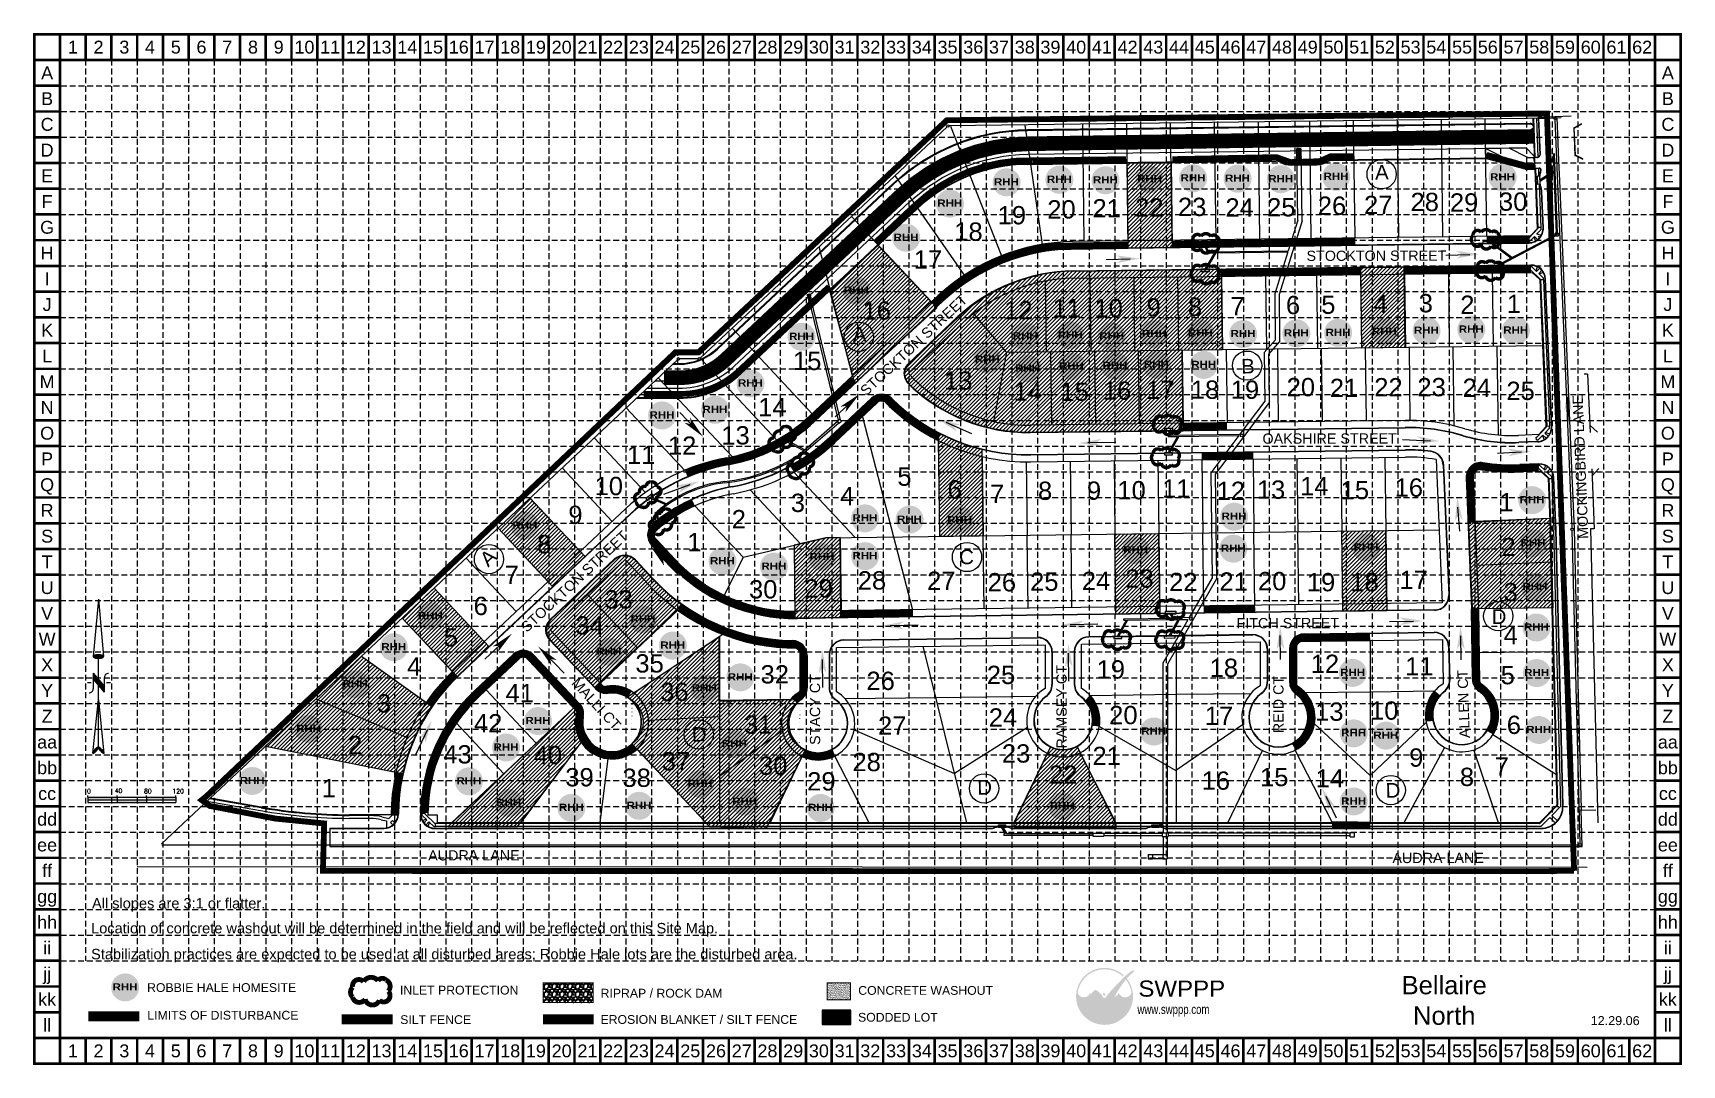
# Model space of a CAD drawing. Extents: x 4118 to 6372, y 4036 to 5445.
import ezdxf
from ezdxf.enums import TextEntityAlignment as Align

# ---------------------------------------------------------------- set-up
doc = ezdxf.new("R2010")
doc.units = 0
doc.header["$LTSCALE"] = 40
doc.header["$MEASUREMENT"] = 0
for name, pattern in [('3BASE$0$DASHED', [0.75, 0.5, -0.25]), ('3BASE$0$PHANTOM2', [1.25, 0.625, -0.125, 0.125, -0.125, 0.125, -0.125]), ('ACAD_ISO02W100', [15, 12, -3]), ('DASHED', [0.75, 0.5, -0.25]), ('HIDDEN', [0.375, 0.25, -0.125])]:
    doc.linetypes.add(name, pattern=pattern)
doc.layers.get('0').update_dxf_attribs({"linetype": 'CONTINUOUS'})
for name, color, linetype in [('1 EROSION BLANKET', 84, 'CONTINUOUS'), ('3BASE$0$B-DARY', 7, 'CONTINUOUS'), ('3BASE$0$PRO_CHANNEL', 7, 'CONTINUOUS'), ('3BASE$0$PRO_CURB', 7, 'CONTINUOUS'), ('3BASE$0$PRO_LOT_LINES', 7, 'CONTINUOUS'), ('3BASE$0$PRO_ROW', 7, '3BASE$0$PHANTOM2'), ('3BASE$0$PRO_SEWER', 7, 'CONTINUOUS'), ('3BASE$0$PRO_STORM', 7, 'CONTINUOUS'), ('3BASE$0$PROP-BC', 7, 'CONTINUOUS'), ('3BASE$0$PROP-SIDEWALK', 7, 'CONTINUOUS'), ('3BASE$0$PROP_INLETS', 7, 'CONTINUOUS'), ('BASE', 7, 'CONTINUOUS'), ('grid', 254, 'HIDDEN'), ('LEGEND', 7, 'CONTINUOUS'), ('LIMITS OF DISTURBANCE', 1, '3BASE$0$DASHED'), ('LOGO', 7, 'CONTINUOUS'), ('LOTTEXT', 8, 'CONTINUOUS'), ('NARROW', 7, 'CONTINUOUS'), ('P-LOTNUM', 7, 'CONTINUOUS'), ('SILT FENCE', 200, 'CONTINUOUS'), ('SODDED LOT', 2, 'CONTINUOUS'), ('STR-TXTXXXX', 7, 'CONTINUOUS'), ('WATER', 5, 'CONTINUOUS')]:
    doc.layers.add(name, color=color, linetype=linetype)
doc.styles.add('DRHorton', font='ariblk.TTF')
doc.styles.add('L120', font='simplex.shx', dxfattribs={"height": 4.8})
doc.styles.add("L200'", font='ARIAL.TTF', dxfattribs={"height": 0.001969})
doc.styles.add('LOGO1', font='Rockeb.TTF', dxfattribs={"height": 25})
doc.styles.get("Standard").update_dxf_attribs({"font": 'ARIAL.TTF'})

msp = doc.modelspace()

# ---------------------------------------------------------------- texts
at = {"insert": (6046.6, 4123.6), "char_height": 25, "width": 154.443, "attachment_point": 5}
msp.add_mtext('Bellaire North', dxfattribs=at)
at = {"layer": 'BASE'}
for s, height, p in [('1', 17.6, (4172.7, 5425.9)), ('2', 17.6, (4207.8, 5425.9)), ('3', 17.6, (4243, 5425.9)), ('4', 17.6, (4278.1, 5425.9)), ('5', 17.6, (4313.3, 5425.9)), ('6', 17.6, (4348.4, 5425.9)), ('7', 17.6, (4383.6, 5425.9)), ('8', 17.6, (4418.8, 5425.9)), ('9', 17.6, (4453.9, 5425.9)), ('10', 17.58, (4489.1, 5425.9)), ('11', 17.58, (4524.2, 5425.9)), ('12', 17.58, (4559.4, 5425.9)), ('13', 17.58, (4594.5, 5425.9)), ('14', 17.58, (4629.7, 5425.9)), ('15', 17.58, (4664.8, 5425.9)), ('16', 17.58, (4700, 5425.9)), ('17', 17.58, (4735.1, 5425.9)), ('18', 17.58, (4770.3, 5425.9)), ('19', 17.58, (4805.4, 5425.9)), ('20', 17.58, (4840.6, 5425.9)), ('21', 17.58, (4875.8, 5425.9)), ('22', 17.58, (4910.9, 5425.9)), ('23', 17.58, (4946.1, 5425.9)), ('24', 17.58, (4981.2, 5425.9)), ('25', 17.58, (5016.4, 5425.9)), ('26', 17.58, (5051.5, 5425.9)), ('27', 17.58, (5086.7, 5425.9)), ('28', 17.58, (5121.8, 5425.9)), ('29', 17.58, (5157, 5425.9)), ('30', 17.58, (5192.1, 5425.9)), ('31', 17.58, (5227.3, 5425.9)), ('32', 17.58, (5262.4, 5425.9)), ('33', 17.58, (5297.6, 5425.9)), ('34', 17.58, (5332.8, 5425.9)), ('35', 17.58, (5367.9, 5425.9)), ('36', 17.58, (5403.1, 5425.9)), ('37', 17.58, (5438.2, 5425.9)), ('38', 17.58, (5473.4, 5425.9)), ('39', 17.58, (5508.5, 5425.9)), ('40', 17.58, (5543.7, 5425.9)), ('41', 17.58, (5578.8, 5425.9)), ('42', 17.58, (5614, 5425.9)), ('43', 17.58, (5649.1, 5425.9)), ('44', 17.58, (5684.3, 5425.9)), ('45', 17.58, (5719.4, 5425.9)), ('46', 17.58, (5754.6, 5425.9)), ('47', 17.58, (5789.8, 5425.9)), ('48', 17.58, (5824.9, 5425.9)), ('49', 17.58, (5860.1, 5425.9)), ('50', 17.58, (5895.2, 5425.9)), ('51', 17.58, (5930.4, 5425.9)), ('52', 17.58, (5965.5, 5425.9)), ('53', 17.58, (6000.7, 5425.9)), ('54', 17.58, (6035.8, 5425.9)), ('55', 17.58, (6071, 5425.9)), ('56', 17.58, (6106.1, 5425.9)), ('57', 17.58, (6141.3, 5425.9)), ('58', 17.58, (6176.5, 5425.9)), ('59', 17.58, (6211.6, 5425.9)), ('60', 17.58, (6246.8, 5425.9)), ('61', 17.58, (6281.9, 5425.9)), ('62', 17.58, (6317.1, 5425.9)), ('A', 17.6, (4137.5, 5390.7)), ('A', 17.6, (6352.2, 5390.7)), ('B', 17.6, (4137.5, 5355.5)), ('B', 17.6, (6352.2, 5355.5)), ('C', 17.6, (4137.5, 5320.4)), ('C', 17.6, (6352.2, 5320.4)), ('D', 17.6, (4137.5, 5285.2)), ('D', 17.6, (6352.2, 5285.2)), ('E', 17.6, (4137.5, 5250.1)), ('E', 17.6, (6352.2, 5250.1)), ('F', 17.6, (4137.5, 5214.9)), ('F', 17.6, (6352.2, 5214.9)), ('G', 17.6, (4137.5, 5179.8)), ('G', 17.6, (6352.2, 5179.8)), ('H', 17.6, (4137.5, 5144.6)), ('H', 17.6, (6352.2, 5144.6)), ('I', 17.6, (4137.5, 5109.5)), ('I', 17.6, (6352.2, 5109.5)), ('J', 17.6, (4137.5, 5074.3)), ('J', 17.6, (6352.2, 5074.3)), ('K', 17.6, (4137.5, 5039.2)), ('K', 17.6, (6352.2, 5039.2)), ('L', 17.6, (4137.5, 5004)), ('L', 17.6, (6352.2, 5004)), ('M', 17.6, (4137.5, 4968.9)), ('M', 17.6, (6352.2, 4968.9)), ('N', 17.6, (4137.5, 4933.7)), ('N', 17.6, (6352.2, 4933.7)), ('O', 17.6, (4137.5, 4898.5)), ('O', 17.6, (6352.2, 4898.5)), ('P', 17.6, (4137.5, 4863.4)), ('P', 17.6, (6352.2, 4863.4)), ('Q', 17.6, (4137.5, 4828.2)), ('Q', 17.6, (6352.2, 4828.2)), ('R', 17.6, (4137.5, 4793.1)), ('R', 17.6, (6352.2, 4793.1)), ('S', 17.6, (4137.5, 4757.9)), ('S', 17.6, (6352.2, 4757.9)), ('T', 17.6, (4137.5, 4722.8)), ('T', 17.6, (6352.2, 4722.8)), ('U', 17.6, (4137.5, 4687.6)), ('U', 17.6, (6352.2, 4687.6)), ('V', 17.6, (4137.5, 4652.5)), ('V', 17.6, (6352.2, 4652.5)), ('W', 17.6, (4137.5, 4617.3)), ('W', 17.6, (6352.2, 4617.3)), ('X', 17.6, (4137.5, 4582.2)), ('X', 17.6, (6352.2, 4582.2)), ('Y', 17.6, (4137.5, 4547)), ('Y', 17.6, (6352.2, 4547)), ('Z', 17.6, (4137.5, 4511.9)), ('Z', 17.6, (6352.2, 4511.9)), ('aa', 17.58, (4137.5, 4476.7)), ('aa', 17.58, (6352.2, 4476.7)), ('bb', 17.58, (4137.5, 4441.5)), ('bb', 17.58, (6352.2, 4441.5)), ('cc', 17.58, (4137.5, 4406.4)), ('cc', 17.58, (6352.2, 4406.4)), ('dd', 17.58, (4137.5, 4371.2)), ('dd', 17.58, (6352.2, 4371.2)), ('ee', 17.58, (4137.5, 4336.1)), ('ee', 17.58, (6352.2, 4336.1)), ('ff', 17.58, (4137.5, 4300.9)), ('ff', 17.58, (6352.2, 4300.9)), ('gg', 17.58, (4137.5, 4265.8)), ('gg', 17.58, (6352.2, 4265.8)), ('hh', 17.58, (4137.5, 4230.6)), ('hh', 17.58, (6352.2, 4230.6)), ('ii', 17.58, (4137.5, 4195.5)), ('ii', 17.58, (6352.2, 4195.5)), ('jj', 17.58, (4137.5, 4160.3)), ('jj', 17.58, (6352.2, 4160.3)), ('kk', 17.58, (4137.5, 4125.2)), ('kk', 17.58, (6352.2, 4125.2)), ('ll', 17.58, (4137.5, 4090)), ('ll', 17.58, (6352.2, 4090)), ('1', 17.6, (4172.7, 4054.8)), ('2', 17.6, (4207.8, 4054.8)), ('3', 17.6, (4243, 4054.8)), ('4', 17.6, (4278.1, 4054.8)), ('5', 17.6, (4313.3, 4054.8)), ('6', 17.6, (4348.4, 4054.8)), ('7', 17.6, (4383.6, 4054.8)), ('8', 17.6, (4418.8, 4054.8)), ('9', 17.6, (4453.9, 4054.8)), ('10', 17.58, (4489.1, 4054.8)), ('11', 17.58, (4524.2, 4054.8)), ('12', 17.58, (4559.4, 4054.8)), ('13', 17.58, (4594.5, 4054.8)), ('14', 17.58, (4629.7, 4054.8)), ('15', 17.58, (4664.8, 4054.8)), ('16', 17.58, (4700, 4054.8)), ('17', 17.58, (4735.1, 4054.8)), ('18', 17.58, (4770.3, 4054.8)), ('19', 17.58, (4805.4, 4054.8)), ('20', 17.58, (4840.6, 4054.8)), ('21', 17.58, (4875.8, 4054.8)), ('22', 17.58, (4910.9, 4054.8)), ('23', 17.58, (4946.1, 4054.8)), ('24', 17.58, (4981.2, 4054.8)), ('25', 17.58, (5016.4, 4054.8)), ('26', 17.58, (5051.5, 4054.8)), ('27', 17.58, (5086.7, 4054.8)), ('28', 17.58, (5121.8, 4054.8)), ('29', 17.58, (5157, 4054.8)), ('30', 17.58, (5192.1, 4054.8)), ('31', 17.58, (5227.3, 4054.8)), ('32', 17.58, (5262.4, 4054.8)), ('33', 17.58, (5297.6, 4054.8)), ('34', 17.58, (5332.8, 4054.8)), ('35', 17.58, (5367.9, 4054.8)), ('36', 17.58, (5403.1, 4054.8)), ('37', 17.58, (5438.2, 4054.8)), ('38', 17.58, (5473.4, 4054.8)), ('39', 17.58, (5508.5, 4054.8)), ('40', 17.58, (5543.7, 4054.8)), ('41', 17.58, (5578.8, 4054.8)), ('42', 17.58, (5614, 4054.8)), ('43', 17.58, (5649.1, 4054.8)), ('44', 17.58, (5684.3, 4054.8)), ('45', 17.58, (5719.4, 4054.8)), ('46', 17.58, (5754.6, 4054.8)), ('47', 17.58, (5789.8, 4054.8)), ('48', 17.58, (5824.9, 4054.8)), ('49', 17.58, (5860.1, 4054.8)), ('50', 17.58, (5895.2, 4054.8)), ('51', 17.58, (5930.4, 4054.8)), ('52', 17.58, (5965.5, 4054.8)), ('53', 17.58, (6000.7, 4054.8)), ('54', 17.58, (6035.8, 4054.8)), ('55', 17.58, (6071, 4054.8)), ('56', 17.58, (6106.1, 4054.8)), ('57', 17.58, (6141.3, 4054.8)), ('58', 17.58, (6176.5, 4054.8)), ('59', 17.58, (6211.6, 4054.8)), ('60', 17.58, (6246.8, 4054.8)), ('61', 17.58, (6281.9, 4054.8)), ('62', 17.58, (6317.1, 4054.8))]:
    msp.add_text(s, height=height, dxfattribs=at).set_placement(p, align=Align.MIDDLE_CENTER)
at = {"layer": 'BASE', "color": 7, "style": "L200'"}
for s, height, p in [('All slopes are 3:1 or flatter.', 14.257, (4198.8, 4249.3)), ('Location of concrete washout will be determined in the field and will be reflected on this Site Map.', 14.257, (4197.6, 4215.3)), ('Stabilization practices are expected to be used at all disturbed areas; Robbie Hale lots are the disturbed area.', 14.2565, (4197.6, 4179.9))]:
    msp.add_text(s, height=height, dxfattribs=at).set_placement(p)
at = {"layer": 'BASE'}
msp.add_text('12.29.06', height=12.3, dxfattribs=at).set_placement((6280.2, 4090), align=Align.CENTER)
at = {"layer": 'LEGEND', "style": "L200'"}
for s, height, p in [('ROBBIE HALE HOMESITE', 11.987, (4274.1, 4135.3)), ('INLET PROTECTION', 11.987, (4619.6, 4131.8)), ('RIPRAP / ROCK DAM', 11.987, (4893.8, 4127.6)), ('CONCRETE WASHOUT', 11.987, (5245.9, 4131.4)), ('LIMITS OF DISTURBANCE', 11.987, (4274.4, 4097.5)), ('SILT FENCE', 11.99, (4620, 4091.5)), ('EROSION BLANKET / SILT FENCE', 11.987, (4893.7, 4091.7)), ('SODDED LOT', 11.99, (5245.6, 4094.7))]:
    msp.add_text(s, height=height, dxfattribs=at).set_placement(p)
at = {"layer": 'LOGO', "style": 'LOGO1'}
for s, height, width, p in [('SWPPP', 22.02, 1.115, (5628.7, 4128.9)), ('www.swppp.com', 12.734, 0.77, (5627.4, 4105.2))]:
    msp.add_text(s, height=height, dxfattribs=dict(at, width=width)).set_placement(p)
at = {"layer": 'LOTTEXT', "color": 7}
for s, rotation, p in [('A', 0.8202, (5952.2, 5244.9)), ('A', 0.8202, (5238.6, 5023.3)), ('B', 0.8202, (5769.3, 4980)), ('A', 42.3209, (4740.1, 4714.7)), ('C', 0.8202, (5383.9, 4719.4)), ('D', 0.8202, (6111.6, 4637.8)), ('D', 0.8202, (5018.6, 4477)), ('D', 0.8202, (5408.6, 4404.7)), ('D', 0.8202, (5966.6, 4400.6))]:
    msp.add_text(s, height=20, rotation=rotation, dxfattribs=at).set_placement(p)
at = {"layer": 'P-LOTNUM', "color": 7, "linetype": 'Continuous'}
for s, p in [('19', (5455.8, 5196.3)), ('20', (5523.6, 5204.3)), ('21', (5585.4, 5205.9)), ('22', (5643.6, 5207)), ('23', (5702.2, 5207.7)), ('24', (5767, 5207.1)), ('25', (5824, 5207.1)), ('26', (5893.3, 5209.3)), ('27', (5956.4, 5210.5)), ('28', (6020, 5214.4)), ('29', (6073.8, 5213.7)), ('30', (6140.8, 5214.9)), ('18', (5396.5, 5173.9)), ('17', (5341.1, 5135.7)), ('16', (5271.2, 5066.1)), ('12', (5464.6, 5066.8)), ('11', (5530.8, 5069.5)), ('10', (5588, 5069.5)), ('9', (5649.5, 5070.4)), ('8', (5706, 5071.2)), ('7', (5764.1, 5072.1)), ('6', (5840, 5073.6)), ('5', (5888.3, 5073.9)), ('4', (5959.8, 5075.3)), ('3', (6021.5, 5076.1)), ('2', (6078.2, 5074.2)), ('1', (6141.8, 5075.3)), ('15', (5176.1, 4997.1)), ('13', (5382.5, 4970.4)), ('14', (5477.6, 4955.4)), ('15', (5541.5, 4955)), ('16', (5599.6, 4956.7)), ('17', (5658.6, 4957.6)), ('18', (5719.7, 4958)), ('19', (5774.3, 4958)), ('20', (5850.7, 4961.5)), ('21', (5909.7, 4960.6)), ('22', (5970.4, 4961.5)), ('23', (6029.4, 4961.5)), ('24', (6091.1, 4960.8)), ('25', (6151, 4956.4)), ('14', (5128.6, 4934)), ('12', (5005.3, 4881.7)), ('13', (5078.2, 4895.6)), ('11', (4949.3, 4869)), ('5', (5309, 4839)), ('10', (4905, 4826.4)), ('4', (5230.7, 4812.7)), ('6', (5377.6, 4821.7)), ('7', (5435.6, 4815.7)), ('8', (5501.2, 4819.9)), ('9', (5568.1, 4820.1)), ('10', (5619.4, 4820.7)), ('11', (5680.5, 4822.9)), ('12', (5755, 4820)), ('13', (5810, 4821.5)), ('14', (5869.1, 4826.3)), ('15', (5924.5, 4820.7)), ('16', (5998.2, 4824.3)), ('9', (4859.4, 4787)), ('3', (5163.4, 4803.4)), ('1', (6131.5, 4804.3)), ('2', (5082.7, 4781.3)), ('8', (4816.8, 4747)), ('1', (5021.9, 4749.7)), ('2', (6134.5, 4743.3)), ('7', (4772.5, 4705.1)), ('28', (5264.6, 4697.5)), ('27', (5359.4, 4697.2)), ('24', (5570.8, 4697)), ('23', (5630.3, 4700)), ('17', (6004.8, 4698.1)), ('30', (5116, 4685.3)), ('29', (5191.7, 4686.5)), ('26', (5442.1, 4695)), ('25', (5500.1, 4695.8)), ('22', (5690.1, 4695.5)), ('21', (5758.8, 4696.1)), ('20', (5811.5, 4696.5)), ('19', (5878.3, 4695.1)), ('18', (5937.8, 4695.1)), ('3', (6137.5, 4681.5)), ('6', (4730, 4662.6)), ('33', (4918.4, 4671.5)), ('34', (4878.7, 4636)), ('5', (4689.3, 4619.5)), ('4', (6137.5, 4622.8)), ('35', (4960.8, 4584.1)), ('4', (4639, 4580)), ('32', (5131.8, 4569.2)), ('25', (5441, 4568.4)), ('19', (5591, 4575.8)), ('18', (5745.5, 4578.1)), ('12', (5883.6, 4583.7)), ('11', (6012.6, 4580.1)), ('5', (6133.5, 4567.9)), ('41', (4783.4, 4543.6)), ('36', (4994.7, 4545.2)), ('26', (5276.5, 4560.3)), ('3', (4597.7, 4529.5)), ('13', (5889.6, 4518.2)), ('10', (5964.6, 4519.7)), ('42', (4740.2, 4502.5)), ('31', (5109.1, 4500.5)), ('27', (5292.3, 4499.3)), ('24', (5443.7, 4510.4)), ('20', (5608.2, 4513.5)), ('17', (5738.8, 4512.6)), ('6', (6141.8, 4500.2)), ('2', (4558.3, 4472.8)), ('43', (4698.3, 4459.9)), ('40', (4821.8, 4458.9)), ('37', (4996.8, 4450.4)), ('28', (5257.4, 4449.4)), ('23', (5461.6, 4461.1)), ('21', (5585.4, 4457.9)), ('9', (6008.4, 4455.5)), ('39', (4865, 4428.6)), ('38', (4943.1, 4427.9)), ('30', (5129.7, 4444.4)), ('22', (5526, 4432.3)), ('15', (5814.3, 4428.7)), ('14', (5890.4, 4427.1)), ('8', (6077.7, 4429.1)), ('7', (6125.3, 4443.3)), ('1', (4522.5, 4413.7)), ('29', (5195.5, 4423)), ('16', (5734.5, 4424))]:
    msp.add_text(s, height=25, dxfattribs=at).set_placement(p, align=Align.MIDDLE)
at = {"layer": 'STR-TXTXXXX', "color": 7, "linetype": 'Continuous'}
for s, rotation, p in [('STOCKTON STREET', 0.0849, (6049.7, 5134.1, 614.8)), ('MOCKINGBIRD LANE', 92.3363, (6235.8, 4951, 614.8)), ('OAKSHIRE STREET', 0.0849, (5981.9, 4884.4, 614.8)), ('FITCH STREET', 0.0849, (5903, 4632.2, 614.8)), ('RAMSEY CT', 90.087, (5530.6, 4581.9, 614.8)), ('ALLEN CT', 92.0157, (6078.4, 4575.7, 614.8)), ('MALLI CT', 312.6142, (4912.7, 4491.6, 614.8)), ('STACY CT', 90.087, (5193.7, 4569.4, 614.8)), ('REID CT', 90.087, (5827, 4567.1, 614.8)), ('AUDRA LANE', 0.0849, (4783.2, 4315.1, 614.8)), ('AUDRA LANE', 0.0849, (6100.8, 4311.5, 614.8))]:
    msp.add_text(s, height=14, rotation=rotation, dxfattribs=at).set_placement(p, align=Align.RIGHT)
for p in [(5321.7, 5019, 77877.8), (4858.1, 4696.1, 778.8)]:
    msp.add_text('STOCKTON STREET', height=14, rotation=43.0703, dxfattribs=at).set_placement(p, align=Align.MIDDLE)

# ---------------------------------------------------------------- blocks, each defined once
blk = doc.blocks.new('Robbie Hale Homes')
h = blk.add_hatch(color=242)
h.paths.add_polyline_path([(78.7, 25.8, 1), (40.4, 25.8, 1)])
h.paths.add_polyline_path([(42.3, 17.9), (76.5, 17.9), (76.5, 34.9), (42.3, 34.9)], flags=24)
at = {"layer": 'BASE', "color": 242, "style": 'DRHorton'}
blk.add_text('RHH', height=9.81, dxfattribs=at).set_placement((59.4, 21.6), align=Align.CENTER)
blk = doc.blocks.new('North Arrow')
at = {"layer": 'NARROW'}
for p, q in [((0, 0), (22.36, 2)), ((0, 0), (22.33, -2.02)), ((28.77, -2.09), (34.02, 2.32)), ((36.18, 2.33), (30.46, 2.33)), ((36.16, 2.32), (31.04, -2.09)), ((32.43, 3.06), (32.43, 4.63)), ((39.1, 0.01), (59.96, 2.11)), ((31.2, -0.05), (21.66, -0.05)), ((21.66, -0.05), (21.66, -0.05)), ((28.77, -2.09), (34.95, -2.09)), ((32.43, -4.26), (32.43, -2.8)), ((57.45, -0.05), (33.41, -0.05)), ((59.83, -2.14), (39.04, -0.01)), ((57.69, -0.03), (57.77, -0.01)), ((57.77, -0.05), (57.69, -0.03))]:
    blk.add_line(p, q, dxfattribs=at)
blk.add_lwpolyline([(22.36, -2.03), (22.59, -1.93, 0.091577), (22.87, -1.44, 0.048306), (23.03, -0.75), (23.07, -0.01), (23.01, 0.82, 0.048306), (22.87, 1.42, 0.091577), (22.59, 1.91), (22.36, 2.01), (22.14, 1.91, 0.091577), (21.86, 1.42, 0.048306), (21.72, 0.82), (21.66, -0.01), (21.72, -0.83, 0.048306), (21.86, -1.44, 0.091577), (22.14, -1.93)], format="xyb", close=True, dxfattribs=at)
for points in [[(57.46, -0.03), (57.44, 0.08, -0.066818), (57.67, 0.47, -0.03073), (58.01, 0.84), (58.52, 1.29), (59.07, 1.7, -0.03073), (59.5, 1.95, -0.066818), (59.93, 2.1), (60.04, 2.06)], [(60.04, 2.06), (60.05, 1.95, -0.066818), (59.82, 1.56, -0.03073), (59.43, 1.14), (58.97, 0.74), (58.42, 0.33, -0.03073), (57.99, 0.08, -0.036692), (57.76, -0.02)], [(57.46, -0.04), (57.44, -0.15, 0.066818), (57.67, -0.54, 0.03073), (58.01, -0.9), (58.52, -1.36), (59.07, -1.77, 0.03073), (59.5, -2.02, 0.066818), (59.93, -2.17), (60.04, -2.13)], [(60.04, -2.13), (60.05, -2.01, 0.066818), (59.82, -1.63, 0.03073), (59.43, -1.2), (58.97, -0.8), (58.42, -0.4, 0.03073), (57.99, -0.15, 0.036692), (57.76, -0.05)]]:
    blk.add_lwpolyline(points, format="xyb", dxfattribs=at)
for centre, start, end in [((30.46, 3.86), 178.8769, 270), ((34.95, -3.62), 358.8769, 90)]:
    blk.add_arc(centre, 1.53, start, end, dxfattribs=at)
for points in [[(23.03, -0.76), (21.67, -0.05), (23.07, -0.05), (21.72, 0.82)], [(23.07, -0.05), (21.72, 0.82), (23.02, 0.75), (21.85, 1.42)], [(23.02, 0.75), (21.85, 1.42), (22.87, 1.44), (22.14, 1.91)], [(22.87, 1.44), (22.14, 1.91), (22.59, 1.91), (22.36, 2)], [(31.05, -2.09), (36.15, 2.36), (28.75, -2.06), (34.01, 2.36)], [(57.44, 0.08), (57.7, -0.01), (57.5, 0.21), (57.77, -0.01)], [(57.45, -0.04), (57.69, -0.02), (57.44, 0.08), (57.7, -0.01)], [(57.5, 0.21), (57.77, -0.01), (57.6, 0.39), (57.94, 0.06)], [(57.6, 0.39), (57.94, 0.06), (57.68, 0.5), (58.07, 0.13)], [(57.68, 0.5), (58.07, 0.13), (57.84, 0.66), (58.29, 0.26)], [(57.84, 0.66), (58.29, 0.26), (58.03, 0.86), (58.52, 0.41)], [(58.03, 0.86), (58.52, 0.41), (58.26, 1.07), (58.73, 0.57)], [(58.26, 1.07), (58.73, 0.57), (58.52, 1.3), (59.05, 0.81)], [(58.52, 1.3), (59.05, 0.81), (58.7, 1.42), (59.26, 0.99)], [(59.26, 1), (58.69, 1.42), (59.45, 1.15), (59, 1.65)], [(59.45, 1.15), (59, 1.65), (59.62, 1.34), (59.28, 1.82)], [(59.62, 1.34), (59.28, 1.82), (59.81, 1.55), (59.49, 1.95)], [(59.81, 1.55), (59.49, 1.95), (59.93, 1.73), (59.69, 2.04)], [(59.93, 1.73), (59.69, 2.04), (60.05, 1.94), (59.93, 2.1)], [(60.05, 1.94), (59.93, 2.1), (60.04, 2.06)], [(22.87, -1.44), (21.72, -0.87), (23.03, -0.76), (21.67, -0.05)], [(22.58, -1.93), (21.86, -1.45), (22.87, -1.44), (21.72, -0.87)], [(22.36, -2.01), (22.14, -1.93), (22.58, -1.93), (21.86, -1.45)], [(57.44, -0.14), (57.69, -0.02), (57.45, -0.04), (57.69, -0.02)], [(57.46, -0.19), (57.7, -0.03), (57.44, -0.14), (57.69, -0.02)], [(57.53, -0.33), (57.76, -0.05), (57.46, -0.19), (57.7, -0.03)], [(57.63, -0.48), (57.9, -0.1), (57.53, -0.33), (57.76, -0.05)], [(57.78, -0.66), (58.09, -0.2), (57.63, -0.48), (57.9, -0.1)], [(57.97, -0.87), (58.34, -0.35), (57.78, -0.66), (58.09, -0.2)], [(58.24, -1.11), (58.61, -0.54), (57.97, -0.87), (58.34, -0.35)], [(58.61, -1.43), (58.93, -0.77), (58.24, -1.11), (58.61, -0.54)], [(58.91, -1.64), (59.2, -1), (58.61, -1.43), (58.93, -0.77)], [(59.12, -1.79), (59.57, -1.36), (58.92, -1.65), (59.2, -1.01)], [(59.35, -1.93), (59.81, -1.62), (59.12, -1.79), (59.57, -1.36)], [(59.54, -1.32), (59.41, -1.18), (59.21, -1.01)], [(59.58, -2.05), (59.93, -1.79), (59.35, -1.93), (59.81, -1.62)], [(59.78, -2.13), (60.05, -2.01), (59.58, -2.05), (59.93, -1.79)], [(59.92, -2.17), (60.04, -2.13), (59.78, -2.13), (60.05, -2.01)]]:
    blk.add_solid(points, dxfattribs=at)
blk = doc.blocks.new('A$C299D432F')
h = blk.add_hatch(color=7)
h.paths.add_polyline_path([(41.1, 3.6), (41.1, 7.2), (1.1, 7.2), (1.1, 3.6)])
h.paths.add_polyline_path([(41.1, 3.6), (41.1, 0), (81.1, 0), (81.1, 3.6)])
h.paths.add_polyline_path([(81.1, 7.2), (81.1, 3.6), (121.1, 3.6), (121.1, 7.2)])
at = {"color": 7}
for p, q in [((1.1, 7.2), (1.1, 9.6)), ((1.1, 7.2), (41.1, 7.2)), ((1.1, 7.2), (1.1, 0)), ((1.1, 3.6), (121.1, 3.6)), ((41.1, 7.2), (41.1, 9.6)), ((41.1, 7.2), (121.1, 7.2)), ((41.1, 7.2), (41.1, 0)), ((81.1, 7.2), (81.1, 9.6)), ((81.1, 7.2), (81.1, 0)), ((121.1, 7.2), (121.1, 9.6)), ((121.1, 7.2), (121.1, 0)), ((1.1, 0), (41.1, 0)), ((41.1, 0), (121.1, 0))]:
    blk.add_line(p, q, dxfattribs=at)
at = {"color": 7, "style": 'L120'}
for s, p in [('0', (0, 12.5)), ('40', (37.9, 13.1)), ('80', (77.9, 12.5)), ('120', (116.7, 12.5))]:
    blk.add_text(s, height=6, dxfattribs=at).set_placement(p)
blk = doc.blocks.new('A$C6DC54E93')
at = {"layer": 'LEGEND', "linetype": 'ACAD_ISO02W100'}
h = blk.add_hatch(dxfattribs=at)
h.set_pattern_fill('GRAVEL', color=240, scale=10.712197, style=0)
h.set_pattern_definition([(228.0128, (-761.5382, -540.201), (-85.69755857, -96.40978906), [1.44118, -142.6767]), (184.9697, (-762.50233, -541.27224), (128.54637752, 10.71210407), [2.4731, -244.83718]), (132.5104, (-764.96614, -541.4865), (107.12187245, -117.834262), [1.74382, -172.63811]), (267.2737, (-769.1439, -544.16454), (10.71215453, 214.24394692), [2.25211, -222.95894]), (292.8337, (-769.251, -546.4141), (-53.56109205, 128.54632782), [2.20837, -218.62923]), (357.2737, (-768.39404, -548.4494), (-214.24394692, 10.71215453), [2.25211, -222.95894]), (37.6942, (-766.14448, -548.55654), (-139.25864213, -107.1218691), [2.9783, -294.85161]), (72.2553, (-763.7878, -546.73546), (74.9854956, 235.66829776), [2.81182, -278.370595]), (121.4296, (-762.9308, -544.0574), (-85.6976657, 139.25851027), [2.25974, -223.71431]), (175.2364, (-764.1092, -542.1292), (117.8341792, -10.7121065), [2.57984, -126.4121]), (222.3974, (-766.6801, -541.91497), (-128.546445, -117.83408425), [3.33629, -330.29319]), (138.8141, (-758.5388, -544.2717), (-74.9854119, 64.2731543), [1.13872, -112.73349]), (171.4692, (-759.3958, -543.5218), (139.25854507, -21.4244791), [2.1664, -214.47437]), (225, (-761.538, -543.2004), (-1e-15, -10.7122), [1.51493, -13.6344]), (203.1986, (-762.2881, -541.915), (53.560983, 21.4244086), [0.81582, -80.76584]), (291.8014, (-763.038, -542.2363), (-10.7121962, 32.1365945), [1.15374, -56.53321]), (30.9638, (-762.6095, -543.3076), (32.1365704, 21.424421), [1.87387, -60.58843]), (161.5651, (-761.0026, -542.3435), (21.424399, -10.71218), [1.355, -32.51995]), (16.3895, (-769.251, -542.23634), (107.12199543, 32.13651347), [1.8982, -187.922415]), (70.3462, (-767.42994, -541.7007), (-42.84873784, -117.83419195), [1.59249, -157.65578]), (293.1986, (-761.0026, -540.201), (-21.4244086, 53.560983), [1.63163, -79.95003]), (343.6105, (-760.3599, -541.70073), (-107.12199543, 32.13651347), [1.8982, -187.922415]), (339.444, (-769.251, -548.8779), (-53.5610057, 21.4243515), [1.8305, -89.69456]), (294.7751, (-767.5371, -549.5206), (-53.56090227, 117.8342057), [1.53375, -151.84157]), (66.8014, (-760.8955, -550.9132), (21.4244086, 53.560983), [1.63163, -79.95003]), (17.354, (-760.2528, -549.4135), (-139.25858507, -42.84872986), [1.7957, -177.77345]), (69.444, (-766.1445, -550.9132), (-21.4243515, -53.5610057), [0.91525, -90.60981]), (101.3099, (-761.5382, -550.9132), (-10.712172, 42.848797), [0.54621, -54.07548]), (165.9638, (-761.6454, -550.3776), (32.1365974, -10.7121764), [2.20837, -41.95914]), (186.009, (-763.7878, -549.842), (107.1219692, 10.71218988), [2.046565, -202.60967]), (303.6901, (-762.6095, -544.2717), (-10.7122115, 21.42439), [1.54493, -37.07844]), (353.1572, (-761.75248, -545.55712), (182.1073454, -21.42448005), [2.69727, -267.02897]), (60.9454, (-759.0744, -545.8785), (-42.848789, -74.9853844), [1.10288, -109.18593]), (90, (-758.539, -544.914), (-10.7122, 10.7122), [0.64273, -10.06947]), (120.2564, (-764.002, -549.5206), (42.848734, -74.9854066), [1.48818, -147.33042]), (48.0128, (-764.7519, -548.2352), (85.69755857, 96.40978906), [2.88235, -141.23552]), (0, (-762.824, -546.093), (10.7122, 10.7122), [2.78517, -7.92703]), (325.3048, (-760.0385, -546.0927), (-107.1219104, 74.98547254), [1.69375, -167.68096]), (254.0546, (-758.646, -547.0568), (-10.712196, -42.8487901), [1.55972, -76.42626]), (207.646, (-759.07443, -548.55654), (-203.53170166, -107.1220545), [2.53949, -251.40963]), (175.4261, (-761.324, -549.73488), (-139.25856942, 10.7121415), [2.68661, -265.97394])])
h.paths.add_polyline_path([(0.7, 0.8), (68.8, 0.7), (68.8, 27.5), (0.7, 27.3)])
at = {"layer": 'LEGEND', "color": 240, "const_width": 1.34}
blk.add_lwpolyline([(0.7, 0.8), (68.8, 0.7), (68.8, 27.5), (0.7, 27.3)], close=True, dxfattribs=at)

# ---------------------------------------------------------------- hatches: boundary and pattern name
at = {"layer": 'BASE'}
h = msp.add_hatch(dxfattribs=at)
h.set_pattern_fill('AR-SAND', color=30, scale=0.927166, style=0)
h.set_pattern_definition([(37.5, (5987.9927, 4054.962), (-0.0584053, 1.7864846), [0, -1.4092916, 0, -1.5761814, 0, -1.506644]), (7.5, (5987.9927, 4054.962), (1.640876, 2.6165966), [0, -0.7602757, 0, -1.2702168, 0, -0.486762]), (327.5, (5986.8523, 4054.962), (2.887325, 0.005247), [0, -0.4635828, 0, -1.668898, 0, -2.178839]), (317.5, (5986.8523, 4054.962), (2.787177, 0.8137505), [0, -0.2317914, 0, -1.0940553, 0, -1.2516735])])
h.paths.add_polyline_path([(5235.2, 4124.5), (5235.2, 4147.7), (5203.4, 4147.7), (5203.4, 4124.5)])
at = {"layer": 'LEGEND', "linetype": 'ACAD_ISO02W100'}
h = msp.add_hatch(dxfattribs=at)
h.set_pattern_fill('GRAVEL', color=240, scale=10.712197, style=0)
h.set_pattern_definition([(228.0128, (4053.1105, 3580.01425), (-85.69755857, -96.40978906), [1.44118, -142.6767]), (184.9697, (4052.14643, 3578.94303), (128.54637752, 10.71210407), [2.4731, -244.83718]), (132.5104, (4049.6826, 3578.7288), (107.12187245, -117.834262), [1.74382, -172.63811]), (267.2737, (4045.50487, 3576.05074), (10.71215453, 214.24394692), [2.25211, -222.95894]), (292.8337, (4045.39774, 3573.8012), (-53.56109205, 128.54632782), [2.20837, -218.62923]), (357.2737, (4046.2547, 3571.76586), (-214.24394692, 10.71215453), [2.25211, -222.95894]), (37.6942, (4048.5043, 3571.65874), (-139.25864213, -107.1218691), [2.9783, -294.85161]), (72.2553, (4050.86097, 3573.4798), (74.9854956, 235.66829776), [2.81182, -278.370595]), (121.4296, (4051.71794, 3576.15786), (-85.6976657, 139.25851027), [2.25974, -223.71431]), (175.2364, (4050.5396, 3578.0861), (117.8341792, -10.7121065), [2.57984, -126.4121]), (222.3974, (4047.96867, 3578.3003), (-128.546445, -117.83408425), [3.33629, -330.29319]), (138.8141, (4056.1099, 3575.9436), (-74.9854119, 64.2731543), [1.13872, -112.73349]), (171.4692, (4055.25297, 3576.69347), (139.25854507, -21.4244791), [2.1664, -214.47437]), (225, (4053.1105, 3577.015), (-1e-15, -10.7122), [1.51493, -13.6344]), (203.1986, (4052.3607, 3578.3003), (53.560983, 21.4244086), [0.81582, -80.76584]), (291.8014, (4051.6108, 3577.979), (-10.7121962, 32.1365945), [1.15374, -56.53321]), (30.9638, (4052.0393, 3576.9077), (32.1365704, 21.424421), [1.87387, -60.58843]), (161.5651, (4053.646, 3577.8718), (21.424399, -10.71218), [1.355, -32.51995]), (16.3895, (4045.39774, 3577.97893), (107.12199543, 32.13651347), [1.8982, -187.922415]), (70.3462, (4047.2188, 3578.51454), (-42.84873784, -117.83419195), [1.59249, -157.65578]), (293.1986, (4053.6461, 3580.0143), (-21.4244086, 53.560983), [1.63163, -79.95003]), (343.6105, (4054.28887, 3578.51454), (-107.12199543, 32.13651347), [1.8982, -187.922415]), (339.444, (4045.3977, 3571.3374), (-53.5610057, 21.4243515), [1.8305, -89.69456]), (294.7751, (4047.1117, 3570.69464), (-53.56090227, 117.8342057), [1.53375, -151.84157]), (66.8014, (4053.7533, 3569.302), (21.4244086, 53.560983), [1.63163, -79.95003]), (17.354, (4054.396, 3570.80176), (-139.25858507, -42.84872986), [1.7957, -177.77345]), (69.444, (4048.5043, 3569.302), (-21.4243515, -53.5610057), [0.91525, -90.60981]), (101.3099, (4053.1105, 3569.302), (-10.712172, 42.848797), [0.54621, -54.07548]), (165.9638, (4053.0034, 3569.8377), (32.1365974, -10.7121764), [2.20837, -41.95914]), (186.009, (4050.86097, 3570.3733), (107.1219692, 10.71218988), [2.046565, -202.60967]), (303.6901, (4052.0393, 3575.9436), (-10.7122115, 21.42439), [1.54493, -37.07844]), (353.1572, (4052.8963, 3574.65815), (182.1073454, -21.42448005), [2.69727, -267.02897]), (60.9454, (4055.5743, 3574.3368), (-42.848789, -74.9853844), [1.10288, -109.18593]), (90, (4056.11, 3575.301), (-10.7122, 10.7122), [0.64273, -10.06947]), (120.2564, (4050.6467, 3570.69464), (42.848734, -74.9854066), [1.48818, -147.33042]), (48.0128, (4049.8969, 3571.9801), (85.69755857, 96.40978906), [2.88235, -141.23552]), (0, (4051.825, 3574.123), (10.7122, 10.7122), [2.78517, -7.92703]), (325.3048, (4054.61023, 3574.12254), (-107.1219104, 74.98547254), [1.69375, -167.68096]), (254.0546, (4056.0028, 3573.1584), (-10.712196, -42.8487901), [1.55972, -76.42626]), (207.646, (4055.57433, 3571.65874), (-203.53170166, -107.1220545), [2.53949, -251.40963]), (175.4261, (4053.32477, 3570.4804), (-139.25856942, 10.7121415), [2.68661, -265.97394])])
h.paths.add_polyline_path([(4815.3, 4121), (4883.5, 4120.9), (4883.5, 4147.7), (4815.3, 4147.6)])
at = {"layer": 'LEGEND'}
h = msp.add_hatch(dxfattribs=at)
h.set_pattern_fill('ANSI31', color=51, scale=92.609196, style=0)
h.set_pattern_definition([(45, (5149.516, 4041.917), (-8.1856, 8.1856), [])])
h.paths.add_polyline_path([(5196.5, 4110.5), (5196.5, 4109.4), (5196.5, 4090.8), (5235.6, 4090.8), (5235.6, 4110.5)])
h = msp.add_hatch(dxfattribs=at)
h.set_pattern_fill('ANSI31', color=51, scale=4.63046, style=0)
h.set_pattern_definition([(45, (5149.51634, 4041.91716), (-0.4092787, 0.4092787), [])])
h.paths.add_polyline_path([(5196.5, 4110.5), (5196.5, 4109.4), (5196.5, 4090.8), (5235.6, 4090.8), (5235.6, 4110.5)])
at = {"layer": 'LOGO'}
h = msp.add_hatch(color=170, dxfattribs=at)
h.paths.add_polyline_path([(5579.8, 4112.8), (5579.4, 4113.3), (5579.1, 4113.6), (5578.8, 4114), (5578.5, 4114.4), (5578.2, 4115), (5577.9, 4115.5), (5577.7, 4115.9), (5577.6, 4116.3), (5577.4, 4116.7), (5577.2, 4117.1), (5576.9, 4117.7), (5576.7, 4118.4), (5576.5, 4118.9), (5576.3, 4119.3), (5576.2, 4119.6), (5576.1, 4120), (5575.9, 4120.3), (5575.8, 4120.6), (5575.7, 4121), (5575.5, 4121.4), (5575.3, 4121.8), (5575.2, 4122.2), (5575, 4122.6), (5574.8, 4123), (5574.6, 4123.4), (5574.4, 4123.8), (5574.2, 4124.2), (5573.9, 4124.6), (5573.7, 4124.9), (5573.5, 4125.3), (5573.2, 4125.7), (5573, 4126.1), (5572.7, 4126.4), (5572.5, 4126.7), (5572.2, 4127), (5572, 4127.3), (5571.8, 4127.6), (5571.5, 4127.9), (5571.3, 4128.2), (5571, 4128.4), (5570.4, 4128.4), (5569.6, 4128.5), (5569, 4128.6), (5568.6, 4128.7), (5568.2, 4128.8), (5567.8, 4128.9), (5567.2, 4129.2), (5566.4, 4129.6), (5565.7, 4130), (5565.1, 4130.5), (5564.6, 4131.1), (5564.1, 4131.6), (5563.7, 4132.1), (5563.4, 4132.6), (5563.1, 4132.9), (5563, 4133.1), (5562.8, 4133.3), (5562.7, 4133.4), (5562.6, 4133.5), (5562.6, 4133.6), (5562.5, 4133.7), (5562.4, 4133.7), (5562.4, 4133.7), (5562.3, 4133.7), (5562.3, 4133.6), (5562.3, 4133.5), (5562.2, 4133.4), (5562.2, 4133.3), (5562.1, 4133), (5561.9, 4132.5), (5561.7, 4132.1), (5561.5, 4131.7), (5561.2, 4131.3), (5560.9, 4130.9), (5560.6, 4130.5), (5560.2, 4130.1), (5559.7, 4129.8), (5559.2, 4129.4), (5558.7, 4129.1), (5558.1, 4128.9), (5557.6, 4128.6), (5557, 4128.5), (5556.3, 4128.3), (5555.6, 4128.2), (5554.9, 4128.2), (5554.1, 4128.1), (5553.3, 4128.1), (5552.5, 4128.2), (5551.9, 4128.3), (5551.2, 4128.5), (5550.6, 4128.7), (5550, 4129), (5549.4, 4129.3), (5548.8, 4129.8), (5548.2, 4130.3), (5547.7, 4130.7), (5547.5, 4131), (5547.2, 4131.3), (5546.9, 4131.7), (5546.7, 4132.1), (5546.4, 4132.5), (5546.2, 4133.1), (5545.9, 4133.7), (5545.7, 4134.4, -0.595729), (5607.2, 4156.9), (5607.6, 4157.4), (5608, 4157.8), (5608.5, 4158.2, 37.93689), (5611.4, 4155.3), (5611.2, 4155.1), (5610.9, 4154.7), (5610.5, 4154.3), (5610.2, 4153.9, -0.146449), (5619.3, 4134.6), (5619.2, 4134.2), (5619, 4133.8), (5618.9, 4133.5), (5618.8, 4133.2), (5618.6, 4132.7), (5618.4, 4132.3), (5618.1, 4131.8), (5617.9, 4131.4), (5617.6, 4131), (5617.3, 4130.7), (5616.9, 4130.4), (5616.5, 4130), (5616.1, 4129.7), (5615.7, 4129.4), (5615.3, 4129.2), (5614.8, 4129), (5614.3, 4128.7), (5613.8, 4128.6), (5613.3, 4128.4), (5612.8, 4128.3), (5612.2, 4128.2), (5611.7, 4128.1), (5611.1, 4128.1), (5610.6, 4128.1), (5610, 4128.1), (5609.4, 4128.1), (5608.8, 4128.2), (5608.1, 4128.4), (5607.5, 4128.5), (5606.9, 4128.7), (5606.3, 4129), (5605.7, 4129.3), (5605.2, 4129.7), (5604.7, 4130.1), (5604.2, 4130.5), (5603.7, 4131), (5603.3, 4131.5), (5602.9, 4132), (5602.6, 4132.5), (5602.4, 4132.8), (5602.3, 4133), (5602.2, 4133.2), (5602.1, 4133.3), (5602.1, 4133.4), (5602, 4133.5), (5601.9, 4133.6), (5601.8, 4133.6), (5601.8, 4133.6), (5601.7, 4133.5), (5601.7, 4133.4), (5601.6, 4133.4), (5601.5, 4133.3), (5601.5, 4133.2), (5601.4, 4133), (5601.2, 4132.7), (5600.9, 4132.3), (5600.6, 4131.8), (5600.2, 4131.4), (5599.9, 4131.1), (5599.5, 4130.7), (5599.1, 4130.4), (5598.7, 4130.1), (5598.2, 4129.8), (5597.6, 4129.5), (5597, 4129.1), (5596.4, 4128.8), (5595.8, 4128.6), (5595.3, 4128.5), (5594.7, 4128.4), (5594.2, 4128.3), (5594, 4128), (5593.9, 4127.6), (5593.7, 4127.1), (5593.5, 4126.7), (5593.3, 4126.1), (5593.1, 4125.5), (5592.9, 4124.9), (5592.6, 4124.3), (5592.4, 4123.7), (5592.1, 4123), (5591.9, 4122.4), (5591.6, 4121.7), (5591.4, 4121.1), (5591.2, 4120.4), (5590.9, 4119.8), (5590.7, 4119.2), (5590.5, 4118.7), (5590.3, 4118.1), (5590.2, 4117.7), (5590, 4117.2), (5589.8, 4116.8), (5589.6, 4116.2), (5589.3, 4115.6), (5589.1, 4115.1), (5588.7, 4114.6), (5588.4, 4114.1), (5588.1, 4113.7), (5587.7, 4113.3), (5587.3, 4113), (5587, 4112.7), (5586.6, 4112.4), (5586.2, 4112.1), (5585.8, 4111.9), (5585.4, 4111.7), (5584.9, 4111.6), (5584.3, 4111.4), (5583.7, 4111.3), (5583.2, 4111.3), (5582.7, 4111.4), (5582.3, 4111.5), (5581.7, 4111.7), (5581.2, 4111.9), (5580.7, 4112.1), (5580.3, 4112.4)])
h.paths.add_polyline_path([(5582.9, 4132.5), (5582.1, 4133.8), (5581.7, 4134.7), (5581.4, 4134.1), (5580.7, 4132.9), (5580.1, 4132.2), (5580.2, 4132.1), (5580.3, 4131.9), (5580.4, 4131.7), (5580.5, 4131.6), (5580.6, 4131.4), (5580.7, 4131.3), (5580.8, 4131.2), (5580.9, 4131.1), (5581, 4131), (5581.1, 4130.9), (5581.1, 4130.9), (5581.2, 4130.8), (5581.3, 4130.8), (5581.4, 4130.7), (5581.4, 4130.7), (5581.5, 4130.6), (5581.6, 4130.6), (5581.7, 4130.6), (5581.8, 4130.5), (5581.9, 4130.5), (5581.9, 4130.5), (5582, 4130.5), (5582.1, 4130.5), (5582.2, 4130.5), (5582.3, 4130.4), (5582.4, 4130.4), (5582.4, 4130.4), (5582.5, 4130.5), (5582.6, 4130.5), (5582.7, 4130.5), (5582.7, 4130.5), (5582.8, 4130.5), (5582.9, 4130.5), (5582.9, 4130.6), (5583, 4130.6), (5583.1, 4130.6), (5583.2, 4130.7), (5583.2, 4130.7), (5583.3, 4130.7), (5583.4, 4130.8), (5583.5, 4130.8), (5583.5, 4130.9), (5583.6, 4131), (5583.7, 4131), (5583.8, 4131.1), (5583.8, 4131.2), (5583.9, 4131.3), (5584, 4131.3), (5583.4, 4131.8)], flags=17)
msp.add_hatch(color=240, dxfattribs=at).paths.add_polyline_path([(5615.2, 4160.9), (5616, 4161.5), (5616.7, 4162), (5617.2, 4162.4), (5617.7, 4162.7), (5618.1, 4163), (5618.5, 4163.2), (5618.8, 4163.4), (5619, 4163.5), (5619.2, 4163.7), (5619.4, 4163.8), (5619.6, 4163.8), (5619.8, 4163.9), (5619.9, 4164), (5620.1, 4164.1), (5620.2, 4164.1), (5620.3, 4164.2), (5620.5, 4164.2), (5620.6, 4164.3), (5620.7, 4164.3), (5620.9, 4164.4), (5621, 4164.4), (5621.1, 4164.5), (5621.2, 4164.5), (5621.3, 4164.5), (5621.4, 4164.6), (5621.5, 4164.6), (5621.6, 4164.6), (5621.7, 4164.7), (5621.8, 4164.7), (5621.9, 4164.7), (5621.9, 4164.7), (5622, 4164.7), (5622.1, 4164.7), (5622.1, 4164.7), (5622.2, 4164.7), (5622.3, 4164.7), (5622.4, 4164.7), (5622.4, 4164.7), (5622.5, 4164.7), (5622.5, 4164.7), (5622.6, 4164.7), (5622.6, 4164.7), (5622.7, 4164.7), (5622.7, 4164.7), (5622.8, 4164.7), (5622.8, 4164.7), (5622.8, 4164.6), (5622.9, 4164.6), (5622.9, 4164.6), (5622.9, 4164.6), (5622.9, 4164.5), (5623, 4164.5), (5623, 4164.5), (5623, 4164.4), (5623, 4164.4), (5623, 4164.4), (5623, 4164.3), (5623, 4164.3), (5623, 4164.2), (5623, 4164.2), (5623, 4164.1), (5623, 4164), (5623, 4164), (5623, 4163.9), (5623, 4163.9), (5622.9, 4163.8), (5622.9, 4163.8), (5622.9, 4163.7), (5622.9, 4163.6), (5622.8, 4163.6), (5622.8, 4163.5), (5622.7, 4163.4), (5622.7, 4163.3), (5622.6, 4163.2), (5622.6, 4163.2), (5622.5, 4163.1), (5622.4, 4162.9), (5622.3, 4162.8), (5622.2, 4162.7), (5622.1, 4162.6), (5622, 4162.5), (5621.9, 4162.4), (5621.8, 4162.2), (5621.6, 4162.1), (5621.4, 4161.9), (5621.2, 4161.7), (5621, 4161.5), (5620.7, 4161.3), (5620.4, 4161), (5620, 4160.7), (5619.6, 4160.3), (5619.2, 4160), (5618.8, 4159.6), (5618.4, 4159.3), (5618, 4158.9), (5617.6, 4158.5), (5617.2, 4158.2), (5616.8, 4157.8), (5616.5, 4157.5), (5616.1, 4157.1), (5615.8, 4156.8), (5615.4, 4156.4), (5615.1, 4156.1), (5614.7, 4155.7), (5614.4, 4155.3), (5614, 4154.9), (5613.7, 4154.5), (5613.3, 4154.1), (5612.9, 4153.7), (5612.6, 4153.3), (5612.2, 4152.9), (5611.9, 4152.5), (5611.6, 4152.1), (5611.2, 4151.7), (5610.9, 4151.3), (5610.5, 4150.8), (5610.2, 4150.4), (5609.8, 4150), (5609.5, 4149.5), (5609.1, 4149), (5608.7, 4148.5), (5608.3, 4147.9), (5607.9, 4147.4), (5607.4, 4146.8), (5607, 4146.2), (5606.6, 4145.6), (5606.1, 4145), (5605.7, 4144.4), (5605.3, 4143.8), (5604.9, 4143.3), (5604.5, 4142.7), (5604.1, 4142.1), (5603.7, 4141.5), (5603.4, 4141), (5603, 4140.4), (5602.6, 4139.8), (5602.2, 4139.2), (5601.8, 4138.5), (5601.4, 4137.9), (5601, 4137.3), (5600.6, 4136.6), (5600.2, 4136), (5599.8, 4135.4), (5599.5, 4134.8), (5599.2, 4134.3), (5598.8, 4133.7), (5598.5, 4133.2), (5598.3, 4132.7), (5598, 4132.2), (5597.7, 4131.7), (5597.4, 4131.1), (5597.1, 4130.6), (5596.8, 4130.1), (5596.5, 4129.6), (5596.3, 4129), (5596, 4128.5), (5595.7, 4128), (5595.5, 4127.5), (5595.2, 4127.1), (5595, 4126.7), (5594.8, 4126.3), (5594.7, 4126), (5594.5, 4125.7), (5594.4, 4125.4), (5594.3, 4125.2), (5594.2, 4124.8), (5594, 4124.5), (5593.9, 4124.1), (5593.7, 4123.7), (5593.5, 4123.2), (5593.3, 4122.7), (5593.1, 4122.1), (5592.9, 4121.5), (5592.6, 4120.9), (5592.4, 4120.2), (5592.1, 4119.6), (5591.9, 4118.9), (5591.6, 4118.3), (5591.4, 4117.6), (5591.2, 4117), (5590.9, 4116.4), (5590.7, 4115.8), (5590.5, 4115.2), (5590.3, 4114.7), (5590.2, 4114.2), (5590, 4113.8), (5589.8, 4113.4), (5589.7, 4113), (5589.6, 4112.7), (5589.4, 4112.3), (5589.3, 4112), (5589.1, 4111.8), (5589, 4111.5), (5588.8, 4111.3), (5588.7, 4111), (5588.5, 4110.8), (5588.3, 4110.6), (5588.1, 4110.4), (5588, 4110.2), (5587.8, 4110), (5587.6, 4109.8), (5587.4, 4109.6), (5587.3, 4109.5), (5587.1, 4109.3), (5586.9, 4109.2), (5586.7, 4109), (5586.5, 4108.9), (5586.3, 4108.8), (5586.1, 4108.6), (5585.9, 4108.5), (5585.7, 4108.4), (5585.5, 4108.3), (5585.3, 4108.3), (5585.1, 4108.2), (5584.9, 4108.1), (5584.7, 4108.1), (5584.5, 4108), (5584.3, 4108), (5584.1, 4107.9), (5583.9, 4107.9), (5583.7, 4107.9), (5583.6, 4107.9), (5583.4, 4107.9), (5583.2, 4107.9), (5583.1, 4107.9), (5582.9, 4107.9), (5582.7, 4108), (5582.6, 4108), (5582.4, 4108), (5582.2, 4108.1), (5582.1, 4108.1), (5581.9, 4108.2), (5581.7, 4108.3), (5581.6, 4108.3), (5581.4, 4108.4), (5581.2, 4108.4), (5581.1, 4108.5), (5580.9, 4108.6), (5580.7, 4108.7), (5580.6, 4108.8), (5580.4, 4108.9), (5580.3, 4109), (5580.1, 4109.1), (5580, 4109.3), (5579.8, 4109.4), (5579.7, 4109.5), (5579.6, 4109.7), (5579.4, 4109.8), (5579.3, 4110), (5579.2, 4110.1), (5579, 4110.3), (5578.9, 4110.5), (5578.7, 4110.7), (5578.6, 4110.9), (5578.4, 4111.1), (5578.3, 4111.4), (5578.1, 4111.7), (5577.9, 4112.1), (5577.7, 4112.5), (5577.6, 4112.9), (5577.4, 4113.2), (5577.2, 4113.6), (5577, 4114), (5576.9, 4114.4), (5576.7, 4114.8), (5576.6, 4115.1), (5576.5, 4115.5), (5576.3, 4115.8), (5576.2, 4116.2), (5576.1, 4116.5), (5575.9, 4116.9), (5575.8, 4117.2), (5575.7, 4117.6), (5575.5, 4117.9), (5575.3, 4118.3), (5575.2, 4118.7), (5575, 4119.1), (5574.8, 4119.5), (5574.6, 4119.9), (5574.4, 4120.3), (5574.2, 4120.7), (5573.9, 4121.1), (5573.7, 4121.5), (5573.5, 4121.9), (5573.2, 4122.3), (5573, 4122.6), (5572.7, 4123), (5572.5, 4123.3), (5572.2, 4123.6), (5572, 4123.9), (5571.8, 4124.2), (5571.5, 4124.5), (5571.3, 4124.7), (5571, 4125), (5570.7, 4125.2), (5570.5, 4125.5), (5570.2, 4125.8), (5569.9, 4126), (5569.6, 4126.3), (5569.2, 4126.6), (5568.9, 4126.8), (5568.6, 4127.1), (5568.3, 4127.4), (5567.9, 4127.6), (5567.6, 4127.9), (5567.3, 4128.1), (5567, 4128.4), (5566.6, 4128.6), (5566.3, 4128.9), (5566.1, 4129.1), (5565.8, 4129.3), (5565.6, 4129.5), (5565.4, 4129.6), (5565.2, 4129.8), (5565, 4129.9), (5564.9, 4130), (5564.7, 4130.2), (5564.6, 4130.3), (5564.5, 4130.4), (5564.4, 4130.4), (5564.3, 4130.5), (5564.2, 4130.6), (5564.2, 4130.7), (5564.1, 4130.8), (5564, 4130.9), (5564, 4131), (5564, 4131.1), (5563.9, 4131.2), (5563.9, 4131.3), (5563.9, 4131.4), (5563.9, 4131.5), (5563.9, 4131.6), (5563.9, 4131.7), (5563.9, 4131.8), (5563.9, 4131.9), (5563.9, 4132), (5563.9, 4132.1), (5563.9, 4132.2), (5564, 4132.3), (5564, 4132.5), (5564.1, 4132.6), (5564.1, 4132.7), (5564.2, 4132.8), (5564.3, 4132.9), (5564.4, 4133.1), (5564.5, 4133.2), (5564.6, 4133.4), (5564.7, 4133.6), (5564.9, 4133.7), (5565, 4133.9), (5565.2, 4134.1), (5565.3, 4134.3), (5565.5, 4134.5), (5565.7, 4134.7), (5565.9, 4134.9), (5566.1, 4135.1), (5566.3, 4135.4), (5566.6, 4135.6), (5566.8, 4135.8), (5567, 4136), (5567.2, 4136.2), (5567.4, 4136.4), (5567.7, 4136.6), (5567.9, 4136.7), (5568.1, 4136.9), (5568.3, 4137), (5568.5, 4137.2), (5568.6, 4137.3), (5568.8, 4137.4), (5568.9, 4137.5), (5569.1, 4137.6), (5569.2, 4137.7), (5569.3, 4137.7), (5569.4, 4137.8), (5569.5, 4137.8), (5569.6, 4137.8), (5569.7, 4137.9), (5569.8, 4137.9), (5569.8, 4137.9), (5569.9, 4137.9), (5570, 4137.9), (5570.1, 4137.9), (5570.2, 4137.9), (5570.3, 4137.9), (5570.4, 4137.9), (5570.5, 4137.9), (5570.6, 4137.9), (5570.6, 4137.8), (5570.7, 4137.8), (5570.8, 4137.7), (5570.9, 4137.7), (5571, 4137.7), (5571.1, 4137.6), (5571.2, 4137.5), (5571.3, 4137.5), (5571.5, 4137.4), (5571.6, 4137.3), (5571.7, 4137.3), (5571.9, 4137.2), (5572.1, 4137), (5572.3, 4136.9), (5572.5, 4136.8), (5572.7, 4136.6), (5573, 4136.4), (5573.2, 4136.2), (5573.5, 4136), (5573.8, 4135.8), (5574, 4135.6), (5574.3, 4135.4), (5574.6, 4135.2), (5574.9, 4135), (5575.2, 4134.8), (5575.4, 4134.6), (5575.7, 4134.3), (5576, 4134.1), (5576.2, 4133.9), (5576.5, 4133.6), (5576.7, 4133.4), (5577, 4133.2), (5577.2, 4132.9), (5577.4, 4132.6), (5577.6, 4132.4), (5577.9, 4132.1), (5578.1, 4131.8), (5578.3, 4131.5), (5578.5, 4131.3), (5578.7, 4131), (5578.9, 4130.7), (5579.1, 4130.4), (5579.3, 4130.1), (5579.5, 4129.8), (5579.6, 4129.6), (5579.8, 4129.3), (5579.9, 4129.1), (5580.1, 4128.9), (5580.2, 4128.7), (5580.3, 4128.5), (5580.4, 4128.3), (5580.5, 4128.1), (5580.6, 4128), (5580.7, 4127.9), (5580.8, 4127.8), (5580.9, 4127.7), (5581, 4127.6), (5581.1, 4127.5), (5581.1, 4127.4), (5581.2, 4127.4), (5581.3, 4127.3), (5581.4, 4127.3), (5581.4, 4127.2), (5581.5, 4127.2), (5581.6, 4127.2), (5581.7, 4127.1), (5581.8, 4127.1), (5581.9, 4127.1), (5581.9, 4127.1), (5582, 4127), (5582.1, 4127), (5582.2, 4127), (5582.3, 4127), (5582.4, 4127), (5582.4, 4127), (5582.5, 4127), (5582.6, 4127), (5582.7, 4127), (5582.7, 4127), (5582.8, 4127.1), (5582.9, 4127.1), (5582.9, 4127.1), (5583, 4127.1), (5583.1, 4127.2), (5583.2, 4127.2), (5583.2, 4127.3), (5583.3, 4127.3), (5583.4, 4127.4), (5583.5, 4127.4), (5583.5, 4127.5), (5583.6, 4127.5), (5583.7, 4127.6), (5583.8, 4127.7), (5583.8, 4127.8), (5583.9, 4127.8), (5584, 4127.9), (5584.1, 4128), (5584.2, 4128.1), (5584.3, 4128.3), (5584.4, 4128.4), (5584.5, 4128.5), (5584.6, 4128.7), (5584.7, 4128.8), (5584.8, 4129), (5584.9, 4129.2), (5585.1, 4129.4), (5585.2, 4129.6), (5585.4, 4129.8), (5585.6, 4130), (5585.7, 4130.3), (5585.9, 4130.5), (5586.1, 4130.8), (5586.3, 4131), (5586.6, 4131.3), (5586.8, 4131.6), (5587, 4131.9), (5587.3, 4132.2), (5587.5, 4132.5), (5587.8, 4132.8), (5588.1, 4133.2), (5588.4, 4133.5), (5588.7, 4133.9), (5589, 4134.2), (5589.4, 4134.6), (5589.7, 4135), (5590.1, 4135.4), (5590.4, 4135.8), (5590.8, 4136.3), (5591.2, 4136.7), (5591.6, 4137.1), (5592, 4137.5), (5592.4, 4137.9), (5592.7, 4138.3), (5593.1, 4138.7), (5593.4, 4139.1), (5593.7, 4139.5), (5594.1, 4139.8), (5594.4, 4140.2), (5594.7, 4140.6), (5595, 4140.9), (5595.4, 4141.3), (5595.7, 4141.7), (5596.1, 4142.1), (5596.4, 4142.5), (5596.8, 4142.9), (5597.2, 4143.3), (5597.5, 4143.7), (5597.9, 4144.1), (5598.4, 4144.6), (5598.8, 4145), (5599.2, 4145.5), (5599.7, 4145.9), (5600.1, 4146.4), (5600.6, 4146.8), (5601, 4147.3), (5601.5, 4147.7), (5601.9, 4148.1), (5602.3, 4148.5), (5602.7, 4148.9), (5603.1, 4149.3), (5603.5, 4149.7), (5603.9, 4150.1), (5604.2, 4150.5), (5604.6, 4150.8), (5605, 4151.2), (5605.4, 4151.6), (5605.7, 4152), (5606.1, 4152.4), (5606.5, 4152.8), (5606.9, 4153.2), (5607.3, 4153.5), (5607.6, 4153.9), (5608, 4154.4), (5608.4, 4154.8), (5608.9, 4155.2), (5609.3, 4155.6), (5609.7, 4156), (5610.1, 4156.4), (5610.5, 4156.8), (5610.9, 4157.1), (5611.3, 4157.5), (5611.7, 4157.9), (5612.1, 4158.3), (5612.6, 4158.6), (5613, 4159), (5613.5, 4159.4), (5614, 4159.9), (5614.6, 4160.4)])
at = {"layer": 'SODDED LOT'}
h = msp.add_hatch(dxfattribs=at)
h.set_pattern_fill('ANSI31', color=256, scale=30, style=0)
h.paths.add_polyline_path([(5614.9, 5151.2), (5613.4, 5267.9), (5673.5, 5268.5), (5675, 5152)])
h = msp.add_hatch(dxfattribs=at)
h.set_pattern_fill('ANSI31', color=256, scale=30, style=0)
h.paths.add_polyline_path([(5241.1, 4966.5), (5206.8, 5094.6), (5273.2, 5155), (5353.4, 5070), (5270, 4993.5)])
h = msp.add_hatch(dxfattribs=at)
h.set_pattern_fill('ANSI31', color=256, scale=30, style=0)
edge = h.paths.add_edge_path()
edge.add_line((5743.5, 5012.8), (5742.1, 5122.5))
edge.add_line((5742.1, 5122.5), (5537.1, 5119.7))
edge.add_arc((5540.3, 4886.4), 233.3, 90.7872, 132.7156)
edge.add_line((5382.1, 5057.8), (5313.3, 4992.3))
edge.add_arc((5324.4, 4980.5), 16.2, 133.5917, 209.4199)
edge.add_arc((5350.7, 4995.3), 46.3, 209.4199, 237.3209)
edge.add_line((5325.6, 4956.3), (5331.6, 4951.5))
edge.add_arc((5478.8, 5134), 234.4, 231.0924, 269.5506)
edge.add_line((5477, 4899.5), (5689.8, 4901.9))
edge.add_line((5689.8, 4901.9), (5688.6, 5012.1))
edge.add_line((5688.6, 5012.1), (5743.5, 5012.8))
h = msp.add_hatch(dxfattribs=at)
h.set_pattern_fill('ANSI31', color=256, scale=30, style=0)
h.paths.add_polyline_path([(5933.6, 5015.3), (5993.3, 5016.2), (5991.9, 5125.4), (5932.2, 5124.8)])
h = msp.add_hatch(dxfattribs=at)
h.set_pattern_fill('ANSI31', color=256, scale=30, style=0)
h.paths.add_polyline_path([(5355.2, 4898.8), (5356.8, 4758.1), (5416.5, 4758.9), (5415.3, 4876.3), (5398.8, 4880.8), (5378, 4888.4), (5361.2, 4895.9)])
h = msp.add_hatch(dxfattribs=at)
h.set_pattern_fill('ANSI31', color=256, scale=30, style=0)
h.paths.add_polyline_path([(4872.7, 4729.9), (4828.7, 4688.9), (4753.8, 4768.9), (4797.3, 4809.8)])
h = msp.add_hatch(dxfattribs=at)
h.set_pattern_fill('ANSI31', color=256, scale=30, style=0)
h.paths.add_polyline_path([(6079.6, 4777.2), (6191.6, 4782.3), (6194.8, 4659.9), (6084.2, 4658.8)])
h = msp.add_hatch(dxfattribs=at)
h.set_pattern_fill('ANSI31', color=256, scale=30, style=0)
h.paths.add_polyline_path([(5222.1, 4646.8), (5221, 4756.1), (5201.4, 4755.8), (5158.1, 4745.6), (5159.4, 4645.6)])
h = msp.add_hatch(dxfattribs=at)
h.set_pattern_fill('ANSI31', color=256, scale=30, style=0)
h.paths.add_polyline_path([(5598, 4651), (5596.6, 4760.8), (5656.7, 4761.7), (5658, 4652.1)])
h = msp.add_hatch(dxfattribs=at)
h.set_pattern_fill('ANSI31', color=256, scale=30, style=0)
h.paths.add_polyline_path([(5906.6, 4764.8), (5966.7, 4765.6), (5968, 4655.9), (5908.1, 4655.2)])
h = msp.add_hatch(dxfattribs=at)
h.set_pattern_fill('ANSI31', color=256, scale=30, style=0)
edge = h.paths.add_edge_path()
edge.add_line((4885.7, 4551.1), (5005.1, 4663.1))
edge.add_line((5005.1, 4663.1), (4983.5, 4681.2))
edge.add_line((4983.5, 4681.2), (4964, 4700.7))
edge.add_line((4964, 4700.7), (4942, 4724.3))
edge.add_arc((4926, 4709.3), 21.9, 42.9871, 125.4715)
edge.add_line((4913.2, 4727.2), (4823.9, 4642.5))
edge.add_arc((4836.1, 4629.7), 17.7, 133.4914, 230.7018)
edge.add_line((4824.9, 4616), (4841.4, 4598.8))
edge.add_line((4841.4, 4598.8), (4885.7, 4551.1))
h = msp.add_hatch(dxfattribs=at)
h.set_pattern_fill('ANSI31', color=256, scale=30, style=0)
h.paths.add_polyline_path([(4697.8, 4566), (4741.4, 4606.9), (4734.5, 4614), (4666.2, 4686.9), (4622.7, 4646.1)])
h = msp.add_hatch(dxfattribs=at)
h.set_pattern_fill('ANSI31', color=256, scale=30, style=0)
edge = h.paths.add_edge_path()
edge.add_line((5120.7, 4359), (5173, 4464.7))
edge.add_line((5173, 4464.7), (5165.6, 4470.1))
edge.add_arc((5188.2, 4501.7), 38.9, 123.6097, 234.4794, ccw=False)
edge.add_line((5166.6, 4534.1), (5056, 4532))
edge.add_line((5056, 4532), (5055.9, 4620))
edge.add_line((5055.9, 4620), (4930.8, 4538))
edge.add_line((4930.8, 4538), (4936.7, 4533.7))
edge.add_arc((4915.4, 4504), 36.6, -54.3538, 54.3104, ccw=False)
edge.add_line((4936.7, 4474.3), (5042.8, 4361.1))
edge.add_line((5042.8, 4361.1), (5120.7, 4359))
h = msp.add_hatch(dxfattribs=at)
h.set_pattern_fill('ANSI31', color=256, scale=30, style=0)
edge = h.paths.add_edge_path()
edge.add_line((4436.1, 4471.2), (4623.7, 4433.9))
edge.add_line((4623.7, 4433.9), (4626.7, 4445.8))
edge.add_arc((4887.4, 4374.7), 270.2, 146.1783, 164.7366, ccw=False)
edge.add_line((4662.9, 4525.1), (4566.9, 4593.5))
edge.add_line((4566.9, 4593.5), (4436.1, 4471.2))
h = msp.add_hatch(dxfattribs=at)
h.set_pattern_fill('ANSI31', color=256, scale=30, style=0)
h.paths.add_polyline_path([(4780.4, 4361.4), (4873.5, 4484.3), (4870, 4492.9), (4868.8, 4503.7), (4870, 4515.2), (4869, 4521.3), (4865.7, 4526.8), (4863.7, 4529.3), (4685.3, 4361.3)])
h = msp.add_hatch(dxfattribs=at)
h.set_pattern_fill('ANSI31', color=256, scale=30, style=0)
h.paths.add_polyline_path([(5458.7, 4365.6), (5458.4, 4361), (5598.7, 4361), (5598.1, 4365.6), (5545.1, 4470.6), (5537.2, 4467.7), (5529.2, 4466.2), (5521.2, 4466.4), (5515.3, 4467.5), (5508.7, 4470.1)])

# ---------------------------------------------------------------- linework, layer by layer
at = {"layer": '1 EROSION BLANKET', "const_width": 10}
for points in [[(5675, 5156.1), (5925, 5160.1)], [(6104.6, 5162.2), (6163.4, 5163.5)], [(5349.3, 5074.2), (5364.8, 5088.6), (5377.9, 5099.4), (5394.8, 5111.4), (5412.1, 5121.7), (5431.2, 5131.3), (5450.2, 5138.9), (5475.2, 5146.9), (5496.5, 5151.5), (5511.4, 5153.6), (5614.9, 5155.2)], [(5742.2, 5117.9), (5816.9, 5118.9), (5932.2, 5120.3)], [(5992.2, 5121.1), (6134.4, 5122.9), (6160.1, 5123.1), (6164.5, 5123.2), (6165, 5123.2)], [(5010.7, 4843.7), (5032, 4851.5), (5046.3, 4855.7), (5064.6, 4860), (5075.8, 4862), (5091.9, 4866.2), (5108.2, 4871.7), (5122, 4877.5), (5135.7, 4884.5), (5147.8, 4891.6), (5165.5, 4903.8), (5177.5, 4913.6), (5204.9, 4939), (5239.8, 4971.6)], [(5155.6, 4849.1), (5181.9, 4865.9), (5201.7, 4881.3), (5224, 4901.9), (5247, 4923.4), (5253.6, 4929.7), (5266.8, 4942.3), (5271.2, 4945.3), (5273.6, 4946.3), (5277.7, 4946.7), (5282.3, 4946), (5286.4, 4944.3), (5288.8, 4941.9), (5302.9, 4928.8), (5315.5, 4918.8), (5328.6, 4909.4), (5343.3, 4900.5), (5356.9, 4893.2)], [(5749.7, 4907.7), (5689.9, 4907)], [(5715, 4867.4), (5785.7, 4868.2)], [(6084.1, 4777.4), (6081.7, 4834.8), (6081.7, 4840.2), (6082.2, 4843.2), (6083.7, 4846.5), (6086.1, 4849.5), (6089.5, 4851.8), (6094.1, 4853.3), (6097.3, 4853.6), (6102.4, 4852.8), (6111.2, 4851.8), (6124.8, 4850.7), (6144.1, 4850.3), (6169.1, 4851.3), (6173.8, 4851.6), (6175.7, 4851.6)], [(5159.4, 4650.5), (5149.7, 4650.5), (5138.2, 4651.4), (5125.9, 4652.8), (5110.7, 4655.6), (5096.8, 4659), (5076.3, 4665.9), (5059.9, 4673.1), (5046, 4680.2), (5031.1, 4689.2), (5017.8, 4699.2), (5000.8, 4713.8), (4986.2, 4728.8), (4978.4, 4737.3), (4969.2, 4747), (4966, 4750.4), (4964.4, 4753.3), (4963.2, 4756.6), (4963, 4761.4), (4963.8, 4764.1), (4965.6, 4768), (4968, 4770.6), (4979.7, 4779.6), (4994.6, 4789.8), (5005.7, 4796.4), (5020.7, 4803.6)], [(5158.5, 4533.2), (5159.5, 4534.4), (5164.9, 4538.7), (5168, 4541.4), (5169.8, 4544.7), (5171.4, 4549.3), (5171.4, 4552.9), (5171.1, 4596.9), (5170.1, 4601.2), (5168.8, 4603), (5165.9, 4606.5), (5163, 4608.6), (5159.5, 4610), (5156.8, 4610.3), (5149.4, 4610.5), (5126.3, 4612.4), (5108.4, 4615.2), (5089, 4619.7), (5072, 4624.8), (5039.2, 4638.6), (5015.1, 4652.1), (5004.4, 4659.2), (5002.9, 4660.4)], [(5320.7, 4652.7), (5222.4, 4651.1)], [(5717.9, 4657.6), (5788.3, 4658.4)], [(6108.8, 4489.7), (6112.5, 4496.3), (6114.8, 4504), (6115.9, 4511.7), (6116, 4516.2), (6115.1, 4522.3), (6113.3, 4529.1), (6110.4, 4535.3), (6107.4, 4540), (6102.5, 4545.6), (6097.8, 4549.7), (6094.5, 4552.3), (6092.9, 4554.5), (6091.1, 4558), (6090.5, 4560.7), (6090.4, 4563.2), (6089.4, 4638.6), (6088.8, 4658.6)], [(5840.8, 4470.6), (5847.6, 4474.4), (5854.1, 4480.3), (5857.6, 4485.5), (5861.4, 4492.1), (5863.4, 4497.8), (5864.3, 4501.6), (5865.1, 4507.5), (5865, 4512.5), (5864.6, 4517.5), (5863.3, 4523.3), (5861.1, 4528.7), (5858, 4534.8), (5854.8, 4539), (5850.4, 4543.6), (5846.9, 4546.4), (5845, 4547.9), (5843.6, 4549.5), (5841.9, 4551.9), (5840.9, 4554.1), (5840.5, 4555.7), (5840.3, 4559.3), (5840.4, 4568.8), (5840.4, 4606.4), (5841.3, 4610), (5842.4, 4612.3), (5844.1, 4614.5), (5847.1, 4616.9), (5850.6, 4618.7), (5853.7, 4619.3), (5859.6, 4619.2), (5945.4, 4620.5)], [(4940.3, 4471.1), (4938.5, 4469.3), (4931.9, 4464.7), (4924.1, 4461.2), (4915.1, 4459), (4906.1, 4458.8), (4897.1, 4460.3), (4888.2, 4464), (4880.3, 4469.4), (4873.3, 4476.7), (4870.6, 4480.9), (4866.4, 4489.8), (4864.6, 4500), (4864.7, 4508.3), (4865.5, 4513.8), (4865.7, 4517.1), (4863.8, 4522.8), (4860.2, 4526.8), (4797.2, 4594), (4793.7, 4596), (4788.8, 4596.9), (4783.7, 4596.5), (4779.8, 4594.5), (4775.8, 4591.1), (4715.6, 4534), (4703.3, 4520.2), (4695.2, 4509.4), (4685.5, 4494.6), (4677.5, 4479.9), (4667.8, 4458.6), (4659, 4430.6), (4655.2, 4409.3), (4652.7, 4391.5), (4652.3, 4379.9)], [(4659.4, 4527.7), (4663.4, 4533.6), (4677.5, 4551.6), (4691.9, 4566.7), (4694.2, 4569.1)], [(4889.6, 4553.9), (4891.8, 4551.5), (4894.5, 4549.8), (4896.8, 4548.9), (4900.8, 4548), (4903.9, 4548), (4906.9, 4548.6), (4914.4, 4548.5), (4923, 4546.6), (4931.5, 4543), (4933.5, 4541.6)], [(5570.6, 4498.4), (5571.1, 4504.1), (5570.9, 4510.8), (5570.4, 4515.7), (5568, 4522.3), (5565.8, 4527.5), (5561.6, 4534.6), (5559.1, 4537)], [(6026.6, 4505.1), (6025.9, 4517.3), (6027, 4524.7), (6029.9, 4532.6), (6034, 4539.4), (6037.4, 4543.5)], [(5212.6, 4462.1), (5204.2, 4459), (5196.8, 4457.6), (5188.7, 4457.3), (5183.1, 4457.8), (5171.5, 4461.7)], [(4612.4, 4377.6), (4614.4, 4403.9), (4616.7, 4421.3), (4619.2, 4434.6)], [(5893.4, 4363.2), (5945.7, 4363.1)]]:
    msp.add_lwpolyline(points, dxfattribs=at)
at = {"layer": '3BASE$0$B-DARY', "color": 7, "linetype": 'Continuous'}
for p, q in [((6196.3, 5328.8), (5370.1, 5318.2)), ((6221.4, 4768.9), (6198, 5327.1)), ((5367.2, 5317), (5029.7, 5001.2)), ((4293.7, 4337.6), (4998.7, 4998.8)), ((5026.7, 5000), (5001.7, 5000)), ((6242.6, 4979.2), (6237.7, 4979)), ((6242.6, 4979.2), (6246, 4899.7)), ((6248.1, 4849.7), (6251.5, 4767.9)), ((6232.3, 4338), (6221.5, 4765.5)), ((6246.5, 4767.8), (6256.6, 4366.2)), ((6251.5, 4767.9), (6246.6, 4767.7)), ((4294.1, 4336.4), (6230.6, 4336.3)), ((6242, 4305.5), (4260.5, 4306.4))]:
    msp.add_line(p, q, dxfattribs=at)
for centre in [(5368.4, 5318.2), (6198, 5328.8), (5000, 5000), (5028.4, 5000), (6221.5, 4767.2), (6232.3, 4336.3)]:
    msp.add_circle(centre, 1.71, dxfattribs=at)
at = {"layer": '3BASE$0$PRO_CHANNEL', "color": 7, "linetype": 'Continuous', "ltscale": 50}
for p, q in [((5893.7, 5272.1), (6103.4, 5274.8)), ((5893.7, 5271.1), (6103.3, 5273.8)), ((6157.3, 5259), (6103.2, 5273.8)), ((6157.2, 5260), (6103.4, 5274.8)), ((5477.6, 5266.7), (5816.9, 5271.1)), ((5477.6, 5265.7), (5816.9, 5270.1)), ((5838, 5265.7), (5872.7, 5266.1)), ((6157.2, 5260), (6170.9, 5260)), ((6157.3, 5259), (6170.9, 5259)), ((5084.6, 4980.3), (5325.3, 5205.4)), ((5085.3, 4979.5), (5326, 5204.7)), ((4942.6, 4946.2), (5000.7, 4946.1)), ((4943.7, 4947.2), (5000.7, 4947.1))]:
    msp.add_line(p, q, dxfattribs=at)
for points in [[(4991.7, 4992.6), (5000.7, 4992.6, 0.190469), (5053.5, 5013.5), (5294.2, 5238.7, -0.186969), (5477, 5312.2), (6164.2, 5321.1)], [(4992.8, 4993.6), (5000.7, 4993.6, 0.190469), (5052.9, 5014.2), (5293.5, 5239.4, -0.186969), (5477, 5313.2), (6164.1, 5322.1)], [(6164.1, 5322.1, -0.41799), (6169.2, 5317.1), (6169.2, 5316.1)], [(6164.2, 5321.1, -0.41799), (6168.2, 5317.1), (6168.2, 5316.1)], [(4957.3, 4959.9), (5000.7, 4959.9, 0.190469), (5075.9, 4989.6), (5316.6, 5214.8, -0.186969), (5477.5, 5279.5), (6158.6, 5288.3)]]:
    msp.add_lwpolyline(points, format="xyb", dxfattribs=at)
at = {"layer": '3BASE$0$PRO_CHANNEL', "color": 7, "linetype": 'Continuous'}
msp.add_lwpolyline([(4967.9, 4969.9), (5000.7, 4969.9, 0.190469), (5069.1, 4996.9), (5309.7, 5222.1, -0.186969), (5477.3, 5289.5), (6157.7, 5298.3)], format="xyb", dxfattribs=at)
at = {"layer": '3BASE$0$PRO_CHANNEL', "color": 7, "linetype": 'Continuous', "ltscale": 50}
msp.add_lwpolyline([(5838, 5264.7), (5872.7, 5265.1)], dxfattribs=at)
for centre, radius, start, end in [((5480.6, 5039.5), 227.2, 90.7377, 133.0988), ((5480.6, 5039.5), 226.3, 90.7377, 133.0988), ((5817, 5259.1), 12, 60.5754, 90.7377), ((5817, 5259.1), 11, 60.5754, 90.7377), ((5837.6, 5295.7), 31, 240.5754, 270.7377), ((5837.6, 5295.7), 30, 240.5754, 270.7377), ((5872.3, 5296.1), 30, 270.7377, 300.8999), ((5872.3, 5296.1), 31, 270.7377, 300.8999), ((5893.9, 5260.1), 12, 90.7377, 120.8999), ((5893.9, 5260.1), 11, 90.7377, 120.8999), ((5000.8, 5069.9), 122.8, 269.9632, 313.0988), ((5000.8, 5069.9), 123.8, 269.9632, 313.0988)]:
    msp.add_arc(centre, radius, start, end, dxfattribs=at)
at = {"layer": '3BASE$0$PRO_CURB', "color": 7, "linetype": 'Continuous'}
for p, q in [((6175.4, 5330), (6220.3, 5331.9)), ((6177.5, 5278.8), (6175.4, 5330)), ((6175.4, 5328.5), (6206.4, 5329.8)), ((6178, 5279.3), (6175.9, 5328.5)), ((6203.4, 5270.9), (6200.9, 5329.6)), ((6157.7, 5308.3), (6168.5, 5315.7)), ((6135.4, 5288), (6103.2, 5287.6)), ((6157.2, 5260), (6103.2, 5287.6)), ((6103.2, 5287.6), (6103.4, 5274.8)), ((6158.6, 5288.3), (6135.4, 5288)), ((6160.6, 5275.1), (6135.4, 5288)), ((6168.7, 5277.8), (6158.6, 5288.3)), ((6160.6, 5275.1), (6170.6, 5275.1)), ((6168.7, 5277.8), (6170.1, 5277.8)), ((6169.2, 5273.9), (6169.8, 5260.8)), ((6169.6, 5274.1), (6170.2, 5260.7)), ((6170.1, 5277.8), (6170.1, 5275)), ((6173.1, 5275.1), (6170.6, 5275.1)), ((6176, 5260.2), (6170.8, 5260.1)), ((6179.1, 5258.2), (6179.1, 5258.2)), ((6204.5, 5243.3), (6203.4, 5270.9)), ((6177.8, 5238.5), (6177.3, 5249.5)), ((6181.7, 5179.1), (6179.6, 5228.7)), ((6182.2, 5179.1), (6180.1, 5228.8)), ((6208.6, 5146.4), (6204.5, 5243.3)), ((6220.1, 4871.7), (6208.6, 5146.4)), ((6193.1, 4907.4), (6184.6, 5109.2)), ((6193.6, 4907.5), (6185.1, 5109.2)), ((5481.2, 4899.9), (5993.3, 4906.5)), ((5481.2, 4899.4), (5993.3, 4906)), ((5481.5, 4869.4), (5993.7, 4876)), ((5481.5, 4868.9), (5993.7, 4875.5)), ((6174.4, 4887.1), (6148.7, 4886.1)), ((6174.5, 4886.6), (6148.7, 4885.6)), ((6224.5, 4767.4), (6220.1, 4871.7)), ((6045.3, 4854.8), (6052.8, 4677.4)), ((6045.8, 4854.8), (6053.3, 4677.4)), ((6175.7, 4856.7), (6149.9, 4855.6)), ((6175.8, 4856.2), (6150, 4855.1)), ((6199, 4766.4), (6196.1, 4837.5)), ((6199.5, 4766.4), (6196.6, 4837.5)), ((6203, 4609.6), (6199, 4766.7)), ((6203.5, 4609.6), (6199.5, 4766.7)), ((6228.5, 4610.2), (6224.5, 4767.4)), ((6085.3, 4562.4), (6084.1, 4658.4)), ((6085.8, 4562.4), (6084.6, 4658.4)), ((4887.1, 4549.4), (4824.6, 4616)), ((4887.4, 4549.8), (4825, 4616.4)), ((6208.5, 4389.1), (6203, 4609)), ((6209, 4389.1), (6203.5, 4609)), ((4864.8, 4528.6), (4802.3, 4595.2)), ((4865.2, 4528.9), (4802.7, 4595.5)), ((6253.7, 4383.7), (6231.1, 4383.1)), ((4523.6, 4358.9), (4597.1, 4358.9)), ((4523.6, 4358.9), (4523.6, 4333.9)), ((4523.6, 4358.4), (4597.6, 4358.4)), ((4667.6, 4358.4), (4899.4, 4358.4)), ((4668.1, 4358.9), (4899.4, 4358.9)), ((4899.4, 4358.9), (5427, 4358.9)), ((4899.4, 4358.4), (5427, 4358.4)), ((5437, 4360.4), (5437.5, 4360.4)), ((5447.5, 4360.4), (5448, 4360.4)), ((5458, 4358.9), (5636.7, 4358.9)), ((5458, 4358.4), (5636.7, 4358.4)), ((5654, 4360.3), (5654.5, 4360.3)), ((5657.5, 4360.3), (5657, 4360.3)), ((5667.2, 4358.9), (6179, 4358.9)), ((5667.2, 4358.4), (6179, 4358.4)), ((4523.6, 4333.9), (4668.1, 4333.9)), ((4668.1, 4333.9), (4899.4, 4333.9)), ((4899.4, 4333.9), (5938.4, 4333.9))]:
    msp.add_line(p, q, dxfattribs=at)
at = {"layer": '3BASE$0$PRO_CURB', "color": 7, "linetype": 'Continuous', "ltscale": 50}
for p, q in [((5539.3, 5150.7), (6162.5, 5158.8)), ((5539.3, 5150.2), (6162.5, 5158.3)), ((5539.6, 5120.2), (6164.9, 5128.3)), ((5539.7, 5119.7), (6164.9, 5127.8)), ((5186, 4915.2), (5361.3, 5079.1)), ((5186.4, 4914.8), (5361.6, 5078.7)), ((5315.2, 4994.3), (5382, 5056.9)), ((5315.5, 4993.9), (5382.4, 5056.5)), ((5206.9, 4892.9), (5264.1, 4946.4)), ((5207.2, 4892.5), (5264.4, 4946)), ((6076.6, 4837.7), (6084.1, 4658.4)), ((6077.1, 4837.7), (6084.6, 4658.4)), ((4701, 4569.3), (4934.5, 4788.3)), ((4701.3, 4569), (4934.8, 4788)), ((4963.5, 4745.7), (4988, 4719.6)), ((4963.8, 4746.1), (4988.3, 4720)), ((4825.5, 4644.3), (4913, 4726.4)), ((4826.2, 4644.3), (4913.4, 4726)), ((4940.9, 4725.2), (4965.7, 4698.7)), ((4941.3, 4725.5), (4966.1, 4699.1)), ((6033.5, 4657.1), (5162.4, 4645.9)), ((6033.5, 4656.6), (5162.4, 4645.4)), ((5226.4, 4616.2), (5490.9, 4619.6)), ((5785, 4623.4), (5560.9, 4620.5)), ((5785, 4622.9), (5560.9, 4620)), ((5590, 4620.4), (5785, 4622.9)), ((5855, 4624.3), (6032.8, 4626.6)), ((5855, 4623.8), (6032.8, 4626.1)), ((5855, 4623.8), (6032.8, 4626.1)), ((6032.8, 4626.1), (5855, 4623.8)), ((5226.4, 4615.7), (5490.9, 4619.1)), ((5510.6, 4599.6), (5510.6, 4555.2)), ((5511.1, 4599.6), (5511.1, 4555.2)), ((5541.1, 4600.5), (5541.1, 4555.2)), ((5541.6, 4600.5), (5541.6, 4555.2)), ((5804.8, 4603.4), (5804.8, 4559)), ((5805.3, 4603.4), (5805.3, 4558.8)), ((5835.3, 4604.3), (5835.3, 4558.6)), ((5835.8, 4604.3), (5835.8, 4558.9)), ((6052.6, 4607.1), (6053.7, 4561.4)), ((6053.1, 4607.1), (6054.2, 4561.2)), ((4721.8, 4547.1), (4774.4, 4596.4)), ((4722.2, 4546.7), (4774.8, 4596.1)), ((5175.6, 4594.9), (5175.6, 4550.9)), ((5176.1, 4594.8), (5176.1, 4550.9)), ((5206.1, 4595.7), (5206.1, 4550.8)), ((5206.6, 4595.7), (5206.6, 4550.8))]:
    msp.add_line(p, q, dxfattribs=at)
for points in [[(5510.6, 4599.6), (5510.6, 4555.2)], [(5541.6, 4600.5), (5541.6, 4555.2)]]:
    msp.add_lwpolyline(points, dxfattribs=at)
at = {"layer": '3BASE$0$PRO_CURB', "color": 7, "linetype": 'Continuous'}
msp.add_lwpolyline([(5938.4, 4333.8), (6234.9, 4333.8), (6233.6, 4384.6), (6234.1, 4384.7), (6228.5, 4609.7)], dxfattribs=at)
for centre in [(6169.3, 5274.8), (6169.9, 5259.9)]:
    msp.add_circle(centre, 0.869, dxfattribs=at)
for centre, radius, start, end in [((6173, 5280.1), 5, 270.6432, 2.4042), ((6173, 5279.6), 4.5, 270.6432, 2.4042), ((6176.6, 5258.3), 2, 3.1381, 108.6516), ((6177.1, 5258.5), 2, 4.4052, 108.6516), ((6190.3, 5250.1), 13.5, 160.0734, 182.5663), ((6190.3, 5250.1), 13, 159.8569, 182.5663), ((6161.1, 5261.5), 17.8, 337.6989, 350.1241), ((6169.6, 5259), 9.56, 332.5849, 357.825), ((6190.7, 5239.1), 13.5, 182.5663, 204.5572), ((6190.7, 5239.1), 13, 182.5663, 204.7719), ((6166.6, 5228.1), 13, 2.4042, 24.5572), ((6167.1, 5228.2), 13, 2.4042, 24.7719), ((6162.2, 5178.3), 20, 270.7378, 2.4042), ((6162.2, 5178.3), 19.5, 270.7378, 2.4042), ((6165.2, 5108.3), 20, 2.4042, 90.7378), ((6165.2, 5108.3), 19.5, 2.4042, 90.7378), ((5328.8, 4979.7), 20, 133.0989, 226.0114), ((5328.8, 4979.7), 19.5, 133.0989, 226.0114), ((5478.2, 5134.4), 235, 226.0114, 270.7332), ((5478.2, 5134.4), 234.5, 226.0114, 270.7332), ((5277.7, 4931.8), 20, 45.3136, 133.0943), ((5277.7, 4931.8), 19.5, 45.3136, 133.0943), ((5478.2, 5134.4), 265.5, 225.3136, 270.7332), ((5478.2, 5134.4), 265, 225.3136, 270.7332), ((5996.7, 4641), 265.5, 73.4826, 90.7332), ((5996.7, 4641), 265, 73.4826, 90.7332), ((6138.8, 5120.4), 235, 253.4826, 272.3997), ((6138.8, 5120.4), 234.5, 253.4826, 272.3997), ((6173.6, 4906.6), 19.5, 272.3997, 2.4042), ((6173.6, 4906.6), 20, 272.3997, 2.4042), ((5996.7, 4641), 235, 82.2046, 90.7332), ((5996.7, 4641), 234.5, 82.2046, 90.7332), ((6025.9, 4854), 19.5, 2.3952, 82.2046), ((6025.9, 4854), 20, 2.3952, 82.2046), ((6096.6, 4838.5), 20, 81.4682, 182.3952), ((6096.6, 4838.5), 19.5, 81.4682, 182.3952), ((6138.8, 5120.4), 265, 261.4682, 272.3997), ((6138.8, 5120.4), 265.5, 261.4682, 272.3997), ((6176.6, 4836.7), 20, 2.4042, 92.3997), ((6176.6, 4836.7), 19.5, 2.4042, 92.3997), ((6033.3, 4676.6), 20, 270.7378, 2.3952), ((6033.3, 4676.6), 19.5, 270.7378, 2.3952), ((4909.4, 4503.6), 40.5, 168.843, 97.4723), ((4909.4, 4503.6), 40, 168.843, 97.4723), ((4901.6, 4563.1), 20, 223.1577, 277.4723), ((4901.6, 4563.1), 19.5, 223.1577, 277.4723), ((4850.6, 4515.2), 19.5, 348.843, 43.1577), ((4850.6, 4515.2), 20, 348.843, 43.1577), ((6179, 4388.4), 30, 270.0001, 1.4414), ((6179, 4388.4), 29.5, 270.0001, 1.4414), ((5427, 4371.4), 12.5, 270, 292.6199), ((5427, 4371.4), 13, 270, 292.6199), ((5437, 4347.4), 13.5, 87.8692, 112.6199), ((5437, 4347.4), 13, 90, 112.6199), ((5448, 4347.4), 13.5, 67.3801, 92.1143), ((5448, 4347.4), 13, 67.3801, 90), ((5458, 4371.4), 13, 247.3801, 270), ((5458, 4371.4), 12.5, 247.3801, 270), ((5636.7, 4371.4), 12.5, 270.0001, 291.9917), ((5636.7, 4371.4), 13, 270.0001, 291.9917), ((5646.5, 4347.3), 13.5, 87.8729, 111.9917), ((5646.5, 4347.3), 13, 89.9954, 111.9917), ((5657.5, 4347.3), 13.5, 68.0138, 92.118), ((5657.5, 4347.3), 13, 68.0138, 89.9954), ((5667.2, 4371.4), 13, 248.0138, 270.0001), ((5667.2, 4371.4), 12.5, 248.0138, 270.0001)]:
    msp.add_arc(centre, radius, start, end, dxfattribs=at)
at = {"layer": '3BASE$0$PRO_CURB', "color": 7, "linetype": 'Continuous', "ltscale": 50}
for centre, radius, start, end in [((5542.7, 4885.2), 265.5, 90.7332, 133.0943), ((5542.7, 4885.2), 265, 90.7332, 133.0943), ((5542.8, 4884.4), 235.8, 90.7678, 132.9953), ((5542.8, 4884.4), 235.3, 90.7678, 132.9951), ((5025.8, 5086.4), 234.5, 280.403, 313.0943), ((5025.8, 5086.4), 235, 280.403, 313.0943), ((5025.8, 5086.4), 265, 280.403, 313.0943), ((5025.8, 5086.4), 265.5, 280.403, 313.0943), ((5116.1, 4594.6), 265.5, 100.403, 133.1577), ((5116.1, 4594.6), 265, 100.403, 133.1577), ((5116.1, 4594.6), 235, 100.403, 129.9559), ((5116.1, 4594.6), 234.5, 100.403, 129.9559), ((4978.1, 4759.4), 20, 129.9559, 223.1622), ((4978.1, 4759.4), 19.5, 129.9559, 223.1622), ((4926.7, 4711.8), 20, 43.1622, 133.1622), ((4926.7, 4711.8), 19.5, 43.1622, 133.1622), ((5159.4, 4880.4), 235, 223.1622, 270.7378), ((5159.4, 4880.4), 234.5, 223.1622, 270.7378), ((5159.4, 4880.4), 265.5, 223.1622, 269.2477), ((5159.4, 4880.4), 265, 223.1622, 269.2477), ((4839.2, 4629.7), 20, 133.1622, 223.1577), ((4839.2, 4629.7), 19.5, 133.1622, 223.1577), ((5491.1, 4599.6), 20, 359.994, 90.7378), ((5561.1, 4600.5), 20, 90.7378, 179.994), ((5561.1, 4600.5), 19.5, 90.7378, 179.994), ((5785.3, 4603.4), 20, 359.994, 90.7378), ((5785.3, 4603.4), 19.5, 359.994, 90.7378), ((5855.3, 4604.3), 20, 90.7378, 179.994), ((5855.3, 4604.3), 19.5, 90.7378, 179.994), ((6033.1, 4606.6), 20, 1.4284, 90.7378), ((6033.1, 4606.6), 19.5, 1.4284, 90.7378), ((4788.1, 4581.8), 20, 43.1577, 133.1622), ((4788.1, 4581.8), 19.5, 43.1577, 133.1622), ((5155.6, 4594.9), 20.5, 359.966, 89.2477), ((5155.6, 4594.9), 20, 359.966, 89.2477), ((5226.6, 4595.7), 20.5, 90.7378, 179.966), ((5226.6, 4595.7), 20, 90.7378, 179.966), ((5491.1, 4599.6), 19.5, 359.994, 90.7378), ((4882.6, 4375.6), 265.5, 133.1577, 179.3513), ((4882.6, 4375.6), 265, 133.1577, 179.4506), ((5491.1, 4555.2), 19.5, 305.6793, 359.994), ((5491.1, 4555.2), 20, 305.6793, 359.994), ((5561.1, 4555.2), 20, 179.994, 234.3086), ((5561.1, 4555.2), 19.5, 179.994, 234.3086), ((5785.3, 4559.1), 19.5, 305.5267, 359.994), ((5785.8, 4558.8), 19.5, 305.2793, 359.994), ((5854.8, 4558.6), 19.5, 179.994, 234.4016), ((5855.3, 4558.9), 19.5, 179.994, 234.1558), ((6034.2, 4560.9), 19.5, 307.7007, 1.4284), ((6034.7, 4560.7), 19.5, 307.4572, 1.4284), ((6105.3, 4562.6), 20, 180.7332, 235.0335), ((6105.3, 4562.6), 19.5, 180.7332, 235.0335), ((4882.6, 4375.6), 235, 133.1577, 179.2717), ((4882.6, 4375.6), 234.5, 133.1577, 179.1365), ((5191.1, 4502.1), 40.5, 125.5267, 54.1558), ((5191.1, 4502.1), 40, 125.6513, 54.2807), ((5156.1, 4550.9), 19.5, 305.6513, 359.966), ((5156.1, 4550.9), 20, 305.6513, 359.966), ((5226.1, 4550.8), 20, 179.966, 234.2807), ((5226.1, 4550.8), 19.5, 179.966, 234.2807), ((5526.1, 4506.4), 40.5, 125.5267, 54.1558), ((5526.1, 4506.4), 40, 125.6793, 54.3086), ((5820.1, 4510.2), 40.5, 125.5267, 54.1558), ((5820.1, 4510.2), 40, 125.2793, 54.4016), ((6070.9, 4513.5), 40.5, 127.7007, 55.74), ((6070.9, 4513.5), 40, 127.4572, 55.0335), ((4597.1, 4378.9), 20, 270.0001, 359.3513), ((4597.6, 4378.4), 20, 270.0001, 359.4506), ((4667.6, 4378.4), 20, 179.2717, 270.0001), ((4668.1, 4378.9), 20, 179.1365, 270.0001)]:
    msp.add_arc(centre, radius, start, end, dxfattribs=at)
at = {"layer": '3BASE$0$PRO_LOT_LINES', "color": 7, "linetype": 'Continuous'}
for p, q in [((5371.9, 5318.1), (5441.7, 5141)), ((5473.6, 5319.4), (5497.1, 5156.4)), ((5554.8, 5160.4), (5552.8, 5320.5)), ((5614.8, 5161.3), (5612.8, 5321.3)), ((5674.8, 5162.1), (5672.8, 5322.1)), ((5734.8, 5162.8), (5732.8, 5322.8)), ((5794.8, 5163.6), (5792.8, 5323.6)), ((5864.8, 5164.3), (5862.8, 5324.3)), ((5924.8, 5165.1), (5922.7, 5325.1)), ((5984.8, 5165.9), (5982.7, 5325.9)), ((5984.8, 5165.9), (5982.7, 5325.9)), ((6044.8, 5166.7), (6042.7, 5326.6)), ((6104.8, 5167.4), (6102.7, 5327.4)), ((5296.1, 5250.4), (5390.7, 5114.4)), ((5345.9, 5077.8), (5236.6, 5194.6)), ((5237.9, 4976.7), (5192.3, 5153.2)), ((5932.3, 5115.2), (5933.6, 5015.2)), ((5992.3, 5116), (5993.6, 5016)), ((6052.3, 5116.7), (6053.5, 5016.8)), ((6112.3, 5117.5), (6113.5, 5017.5)), ((5501.4, 5106.4), (5502.6, 5009.7)), ((5562.3, 5110.5), (5563.6, 5010.5)), ((5622.3, 5111.2), (5623.6, 5011.2)), ((5682.3, 5112), (5683.6, 5012)), ((5742.3, 5112.8), (5743.6, 5012.8)), ((5802.3, 5113.5), (5803.6, 5013.6)), ((5872.3, 5114.4), (5873.6, 5014.4)), ((5448.6, 5009), (5403.5, 5062)), ((5182.9, 4925.2), (5073.4, 5042)), ((5448.6, 5009), (5430.8, 4914.4)), ((5448.6, 5009), (6180.9, 5018.4)), ((5508.6, 5009.8), (5509.9, 4909.8)), ((5568.6, 5010.5), (5569.9, 4910.6)), ((5628.6, 5011.3), (5629.9, 4911.3)), ((5688.6, 5012.1), (5689.9, 4912.1)), ((5748.6, 5012.8), (5749.9, 4912.9)), ((5818.6, 5013.7), (5819.8, 4913.8)), ((5878.6, 5014.5), (5879.8, 4914.5)), ((5938.6, 5015.3), (5939.8, 4915.3)), ((5998.6, 5016), (5999.8, 4916.1)), ((6058.5, 5016.8), (6059.9, 4908.6)), ((6118.5, 5017.6), (6120.1, 4896.1)), ((5134.4, 4889.3), (5029.7, 5001)), ((5073.5, 4866.5), (4972.6, 4974.1)), ((5008.8, 4847.8), (4928.8, 4933.1)), ((5251.5, 4920.9), (5294, 4757)), ((4955, 4817.5), (4885.1, 4892)), ((5355, 4888.5), (5356.7, 4757.8)), ((4909.7, 4778), (4841.3, 4851)), ((5157.9, 4845.2), (5241.1, 4756.3)), ((5415.3, 4866.7), (5416.7, 4758.6)), ((5475.4, 4859.3), (5476.7, 4759.3)), ((5535.4, 4860.1), (5536.7, 4760.1)), ((5595.4, 4860.9), (5596.7, 4760.9)), ((5655.4, 4861.6), (5656.7, 4761.7)), ((5715.4, 4862.4), (5716.6, 4762.4)), ((5785.4, 4863.3), (5786.6, 4763.3)), ((5845.4, 4864.1), (5846.6, 4764.1)), ((5905.4, 4864.8), (5906.6, 4764.9)), ((5965.3, 4865.6), (5966.6, 4765.6)), ((4865.9, 4737), (4797.5, 4809.9)), ((5098.3, 4821.1), (5167.1, 4747.6)), ((5022.8, 4799.4), (5088.5, 4729.1)), ((6190.8, 4782.2), (6089.1, 4778)), ((4822.2, 4696), (4753.8, 4768.9)), ((5088.5, 4729.1), (5201.8, 4755.8)), ((5088.5, 4729.1), (5201.8, 4755.8)), ((5201.8, 4755.8), (6039.5, 4766.6)), ((5221.1, 4756.1), (5222.4, 4656.1)), ((5294, 4757), (5319.9, 4657.3)), ((5418, 4658.6), (5416.7, 4758.6)), ((5477.9, 4659.4), (5476.7, 4759.3)), ((5537.9, 4660.1), (5536.7, 4760.1)), ((5597.9, 4660.9), (5596.7, 4760.9)), ((5657.9, 4661.7), (5656.7, 4761.7)), ((5717.9, 4662.4), (5716.6, 4762.4)), ((5787.9, 4663.3), (5786.6, 4763.3)), ((5847.9, 4664.1), (5846.6, 4764.1)), ((5907.9, 4664.9), (5906.6, 4764.9)), ((5967.9, 4665.6), (5966.6, 4765.6)), ((5158.2, 4745.8), (5159.4, 4655.3)), ((4778.4, 4654.9), (4710, 4727.9)), ((5088.5, 4729.1), (5062.9, 4677)), ((6192.6, 4722.3), (6091.6, 4718)), ((4734.6, 4613.9), (4666.2, 4686.8)), ((4944.5, 4605.1), (4876.1, 4678)), ((4690.9, 4572.8), (4622.5, 4645.8)), ((4893.5, 4557.2), (4999.5, 4656.6)), ((6194.2, 4660), (6094.1, 4658.7)), ((5060.9, 4623.6), (4939.4, 4543.6)), ((5056.2, 4620.4), (5056.1, 4366.3)), ((5394.4, 4366.2), (5334.7, 4607.5)), ((5680.3, 4611.9), (5680.3, 4366)), ((5945.3, 4615.3), (5945.3, 4366.1)), ((6195.7, 4600), (6094.8, 4598.7)), ((4567, 4593.8), (4655.5, 4530.7)), ((4504.8, 4535.5), (4629.4, 4482.9)), ((4805.9, 4475.1), (4737.5, 4548.1)), ((5056.2, 4533.9), (5153.7, 4535.2)), ((5227.7, 4536.1), (5351.9, 4537.7)), ((5351.9, 4537.7), (5488.7, 4539.5)), ((5562.7, 4540.4), (5680.4, 4541.9)), ((5680, 4541.9), (5782.7, 4543.2)), ((5856.7, 4544.2), (5945.3, 4545.3)), ((5945.3, 4545.3), (6033.5, 4546.5)), ((6197.3, 4535), (6116.5, 4534)), ((4689.9, 4366.3), (4857, 4523)), ((4959.4, 4506.4), (5056.2, 4511.7)), ((4761.4, 4433.4), (4696.7, 4502.4)), ((5142.1, 4492.2), (5056.1, 4429.7)), ((5240.3, 4493.4), (5377.6, 4433.8)), ((5477.1, 4496.5), (5377.6, 4433.8)), ((5575.4, 4497.7), (5680, 4437.8)), ((5771.1, 4500.2), (5680, 4437.8)), ((5869.4, 4501.5), (5945.3, 4431)), ((6021.9, 4503.4), (5945.3, 4431)), ((6199.9, 4431.9), (6113.2, 4486.6)), ((4436.2, 4471.2), (4614.2, 4435.4)), ((4784.7, 4366.3), (4867.6, 4476.3)), ((4943.6, 4467.1), (5038.3, 4366.3)), ((5598.3, 4365.8), (5549, 4461.9)), ((5750.8, 4366.1), (5798.4, 4465.1)), ((5894.1, 4366.1), (5843, 4465.6)), ((6047.2, 4469.3), (5991.4, 4366.1)), ((6121, 4366.1), (6087, 4466)), ((4903.5, 4454), (4893, 4366.3)), ((5125.7, 4366.2), (5169.4, 4457)), ((5260.8, 4366.2), (5213.9, 4457.6)), ((5458.4, 4365.8), (5504.4, 4461.3)), ((4748.4, 4366.3), (4748.4, 4366.3))]:
    msp.add_line(p, q, dxfattribs=at)
at = {"layer": '3BASE$0$PRO_ROW', "color": 7, "linetype": 'Continuous'}
for p, q in [((6174.2, 5178.3), (6168, 5328.4)), ((6164.7, 5168.2), (5539.1, 5160.2)), ((6164.7, 5168.2), (6174.2, 5178.3)), ((5539.8, 5110.2), (6166.8, 5118.2)), ((6166.8, 5118.2), (6177.2, 5108.3)), ((6177.2, 5108.3), (6185.6, 4907.1)), ((5354.8, 5086), (5179.6, 4922.1)), ((5314.6, 4979.9), (5388.9, 5049.5)), ((5213.7, 4885.6), (5278, 4945.8)), ((5993.2, 4916), (5481, 4909.3)), ((6176, 4896.7), (6148.3, 4895.6)), ((6176, 4896.7), (6185.6, 4907.1)), ((6256, 4900.1), (6245.6, 4909.6)), ((5481.7, 4859.4), (5993.8, 4866)), ((6035.5, 4862.6), (6043.7, 4666.6)), ((6094.1, 4658.7), (6086.1, 4850.5)), ((6178.1, 4846.8), (6150.4, 4845.6)), ((6178.1, 4846.8), (6188.5, 4837.2)), ((6248.5, 4839.7), (6258.1, 4850.1)), ((6188.5, 4837.2), (6191.5, 4766.2)), ((4928, 4795.2), (4694.5, 4576.2)), ((4995.3, 4726.4), (4963.7, 4760.1)), ((6200.9, 4391.1), (6191.5, 4766.2)), ((4825.1, 4630.1), (4927.2, 4725.9)), ((4927.2, 4725.9), (4958.8, 4692.2)), ((6043.7, 4666.6), (5162.3, 4655.3)), ((6095.4, 4556.9), (6094.1, 4658.7)), ((4898.1, 4552.3), (4825.1, 4630.1)), ((5162.9, 4605.3), (5166.2, 4605.4)), ((5166.2, 4605.4), (5166.2, 4545.4)), ((5216.2, 4606), (5501.1, 4609.6)), ((5216.2, 4545.3), (5216.2, 4606)), ((5501.1, 4609.6), (5501.1, 4549.6)), ((5551.1, 4610.3), (5795.3, 4613.4)), ((5551.1, 4549.6), (5551.1, 4610.3)), ((5795.3, 4613.4), (5795.3, 4553.5)), ((5845.3, 4614.1), (6044.6, 4616.6)), ((5845.3, 4553.3), (5845.3, 4614.1)), ((6045.4, 4556.3), (6044.6, 4616.6)), ((4728.7, 4539.8), (4788.6, 4595.9)), ((4788.6, 4595.9), (4861.6, 4518.1)), ((4430, 4387.8), (4360.1, 4399.9)), ((4607.6, 4377.2), (4550.1, 4377.3)), ((4671, 4377), (4657.6, 4377)), ((4671, 4366.3), (4671, 4377)), ((6200.9, 4391.1), (6176.6, 4366.1)), ((4909.4, 4366.3), (4671, 4366.3)), ((6176.6, 4366.1), (4909.4, 4366.3))]:
    msp.add_line(p, q, dxfattribs=at)
for centre, radius, start, end in [((5542.7, 4885.2), 275, 90.7332, 133.0943), ((5542.7, 4885.2), 225, 90.7332, 133.0943), ((5478.2, 5134.4), 225, 223.3583, 270.7332), ((5478.2, 5134.4), 275, 223.3103, 270.7332), ((5025.8, 5086.4), 225, 280.403, 313.0943), ((5996.7, 4641), 275, 73.4826, 90.7332), ((6138.8, 5120.4), 225, 253.4826, 272.3997), ((5025.8, 5086.4), 275, 280.403, 313.0943), ((5116.1, 4594.6), 275, 100.403, 133.1577), ((5996.7, 4641), 225, 80.0674, 90.7332), ((6138.8, 5120.4), 275, 258.9324, 272.3997), ((5116.1, 4594.6), 225, 100.403, 132.6495), ((5159.4, 4880.3), 225, 223.1577, 270.7332), ((5159.4, 4880.3), 275, 223.1577, 270.7332), ((4882.6, 4375.6), 275, 133.1577, 179.6822), ((4909.4, 4503.6), 50, 163.1577, 103.1577), ((5820.1, 4510.1), 50, 119.8146, 59.8143), ((6070.9, 4513.3), 50, 120.7332, 60.7332), ((4882.6, 4375.6), 225, 133.1577, 179.647), ((5191.1, 4502), 50, 119.9033, 59.9032), ((5526.1, 4506.3), 50, 119.9863, 59.9863), ((4552.1, 5093), 715.6, 260.1752, 269.8407)]:
    msp.add_arc(centre, radius, start, end, dxfattribs=at)
at = {"layer": '3BASE$0$PRO_SEWER', "color": 7, "linetype": 'Continuous'}
for p, q in [((6048.6, 5141.8), (6081.4, 5142.7)), ((5584.7, 5135.7), (5617.6, 5136.6)), ((5214.3, 4920.9), (5238.3, 4943.3)), ((6215.8, 4914.8), (6216, 4947.7)), ((5002.1, 4926.8), (5024.8, 4903)), ((5400.9, 4897.6), (5366, 4913.1)), ((5989.6, 4889.9), (6027.8, 4888.3)), ((5598, 4886), (5559.8, 4885.3)), ((6119.2, 4871.4), (6152, 4872.9)), ((4980.4, 4815.1), (5016.2, 4828.3)), ((6067.8, 4764.9), (6065.4, 4797.7)), ((4998.3, 4707), (4971.5, 4734.2)), ((5327.6, 4636.3), (5289.4, 4635.5)), ((5573.5, 4637.6), (5535.3, 4636.9)), ((5823, 4589.2), (5822.6, 4622.1)), ((5971.7, 4641.3), (6004.5, 4641.9)), ((6069.7, 4588.9), (6069.1, 4621.8)), ((4735.6, 4589.9), (4763.4, 4616)), ((4844.2, 4570.9), (4817.4, 4598.1)), ((5533.8, 4559.7), (5533.3, 4597.9)), ((5197.6, 4551.2), (5197, 4589.4)), ((4641.5, 4459.8), (4657.6, 4494.4)), ((5899.5, 4372.7), (5885.1, 4402.2))]:
    msp.add_line(p, q, dxfattribs=at)
for points in [[(5630.5, 5137), (5599.1, 5130.9), (5598.9, 5141.4), (5606.9, 5136.4)], [(6094.4, 5143.1), (6063, 5137.1), (6062.7, 5147.6), (6070.7, 5142.5)], [(6216, 4960.6), (6221, 4929.1), (6210.5, 4929.2), (6215.8, 4937)], [(5247.8, 4952.1), (5228.2, 4926.9), (5221.1, 4934.6), (5230.4, 4936.1)], [(5033.8, 4893.7), (5008.3, 4912.9), (5015.9, 4920.1), (5017.5, 4910.8)], [(5354.2, 4918.3), (5385.1, 4910.3), (5380.8, 4900.7), (5375.8, 4908.7)], [(5546.9, 4885), (5578.3, 4890.8), (5578.5, 4880.3), (5570.5, 4885.4)], [(6040.7, 4887.8), (6009, 4883.9), (6009.5, 4894.4), (6017.1, 4888.8)], [(6164.9, 4873.4), (6133.6, 4866.9), (6133.2, 4877.4), (6141.3, 4872.5)], [(5028.3, 4832.8), (5000.5, 4817), (4996.9, 4826.9), (5006.1, 4824.6)], [(6064.4, 4810.6), (6071.9, 4779.5), (6061.4, 4778.8), (6066.1, 4787)], [(4962.5, 4743.4), (4988.2, 4724.6), (4980.7, 4717.2), (4979, 4726.5)], [(5522.4, 4636.6), (5553.8, 4642.4), (5553.9, 4631.9), (5546, 4637)], [(6017.4, 4642.2), (5986, 4636.4), (5985.9, 4646.9), (5993.8, 4641.8)], [(4772.8, 4624.9), (4753.4, 4599.5), (4746.2, 4607.2), (4755.5, 4608.7)], [(5276.5, 4635.3), (5307.9, 4641.1), (5308.1, 4630.6), (5300.1, 4635.7)], [(5822.4, 4635), (5828, 4603.5), (5817.5, 4603.4), (5822.6, 4611.4)], [(6068.8, 4634.7), (6074.6, 4603.3), (6064.1, 4603.1), (6069.2, 4611.1)], [(4808.4, 4607.3), (4834.1, 4588.5), (4826.6, 4581.1), (4824.9, 4590.4)], [(5196.9, 4602.3), (5202.5, 4570.9), (5192, 4570.8), (5197.1, 4578.7)], [(5533.2, 4610.8), (5538.7, 4579.4), (5528.2, 4579.3), (5533.4, 4587.2)], [(4663, 4506.2), (4654.5, 4475.4), (4645, 4479.8), (4653, 4484.8)], [(5879.4, 4413.8), (5897.9, 4387.8), (5888.5, 4383.2), (5889.7, 4392.6)]]:
    msp.add_solid(points, dxfattribs=at)
at = {"layer": '3BASE$0$PRO_STORM', "color": 5, "linetype": 'Continuous'}
for p, q in [((6234.4, 5321.3), (6224.2, 5315.6)), ((6224.2, 5315.2), (6234.7, 5320.9)), ((6234.4, 5321.3), (6234.7, 5320.9)), ((5846.5, 5190.2), (5845.3, 5284.2)), ((5852.5, 5188.1), (5851.3, 5284.3)), ((6195.5, 5280.7), (6196.3, 5256.8)), ((6197, 5280.7), (6201, 5171.7)), ((6177.5, 5245), (6196.3, 5256.8)), ((6178.1, 5243.3), (6196.4, 5254.8)), ((6196.4, 5254.8), (6199.5, 5171.7)), ((6177.3, 5249.5), (6173.9, 5249.4)), ((6174.4, 5238.4), (6173.9, 5249.4)), ((6177.4, 5249.5), (6174, 5249.4)), ((6177.8, 5238.5), (6174.4, 5238.4)), ((6177.8, 5238.6), (6174.5, 5238.4)), ((6177.8, 5238.6), (6177.4, 5249.5)), ((5852.5, 5188.7), (5821.1, 5088.1)), ((5846.5, 5189.6), (5833.4, 5147.8)), ((6110.4, 5160.6), (6099.4, 5160.5)), ((6099.4, 5160.5), (6099.4, 5157.5)), ((6110.4, 5157.6), (6110.4, 5160.6)), ((6198.2, 5171.7), (6198.2, 5167.7)), ((6202.2, 5171.7), (6198.2, 5171.7)), ((6202.2, 5167.7), (6198.2, 5167.7)), ((6202.2, 5171.7), (6202.2, 5167.7)), ((5725.3, 5155.6), (5714.3, 5155.4)), ((5714.3, 5155.4), (5714.3, 5152.4)), ((5714.3, 5152.4), (5725.3, 5152.6)), ((5732.5, 5144.8), (5719.6, 5122.4)), ((5719.8, 5152.1), (5723.1, 5146.4)), ((5720, 5146.4), (5722.8, 5146.4)), ((5720, 5146.4), (5723.1, 5146.4)), ((5720, 5146.4), (5720, 5144.6)), ((5720, 5144.6), (5732.5, 5144.8)), ((5721.3, 5152.5), (5724.8, 5146.4)), ((5734.3, 5144.8), (5721.4, 5122.5)), ((5724.8, 5146.4), (5833.4, 5147.8)), ((5725.3, 5152.6), (5725.3, 5155.6)), ((5734.3, 5144.8), (5832.9, 5146.1)), ((5832.9, 5146.1), (5815.1, 5089)), ((6099.4, 5157.5), (6110.4, 5157.6)), ((6139.2, 5138.4), (6110.4, 5160.1)), ((6137.7, 5137.6), (6110.4, 5158.2)), ((5725.7, 5122.6), (5714.7, 5122.4)), ((5714.7, 5122.4), (5714.7, 5119.4)), ((5714.7, 5119.4), (5725.7, 5119.6)), ((5725.7, 5119.6), (5725.7, 5122.6)), ((6117.6, 5127.7), (6106.6, 5127.6)), ((6106.6, 5127.6), (6106.7, 5124.6)), ((6106.7, 5124.6), (6117.7, 5124.7)), ((6117.7, 5124.7), (6117.6, 5127.7)), ((5815.1, 5089), (5815.5, 5025.8)), ((5821.1, 5088.1), (5821.5, 5023.6)), ((5815.5, 5025.8), (5800.6, 5008.9)), ((5800.6, 5008.9), (5801.5, 4942.4)), ((5821.5, 5023.6), (5806.7, 5006.7)), ((5806.7, 5006.7), (5807.5, 4940.5)), ((5801.5, 4942.4), (5767.2, 4897)), ((5807.5, 4940.5), (5772.7, 4894.2)), ((5166.8, 4871), (5217.7, 4914.8)), ((5168.5, 4869), (5219.5, 4912.7)), ((5217.2, 4915.3), (5220.3, 4917.9)), ((5219.8, 4912.3), (5217.2, 4915.3)), ((5219.8, 4912.3), (5222.9, 4914.9)), ((5222.9, 4914.9), (5220.3, 4917.9)), ((5149.9, 4890.4), (5140.6, 4884.6)), ((5151.5, 4887.9), (5149.9, 4890.4)), ((5675.6, 4904.9), (5664.6, 4904.8)), ((5664.6, 4904.8), (5664.6, 4901.8)), ((5664.6, 4901.8), (5675.6, 4901.9)), ((5682.2, 4894.1), (5669.2, 4871.7)), ((5669.4, 4901.5), (5672.7, 4895.7)), ((5669.6, 4895.7), (5672.7, 4895.7)), ((5669.6, 4895.7), (5669.6, 4894)), ((5669.6, 4894), (5682.2, 4894.1)), ((5671, 4901.8), (5674.5, 4895.8)), ((5683.9, 4894.1), (5671, 4871.8)), ((5674.5, 4895.8), (5767.2, 4897)), ((5675.6, 4901.9), (5675.6, 4904.9)), ((5683.9, 4894.1), (5765.9, 4895.2)), ((5765.9, 4895.2), (5727.6, 4844.4)), ((5772.7, 4894.2), (5733.6, 4842.4)), ((5140.6, 4884.6), (5142.2, 4882.2)), ((5142.2, 4882.2), (5151.5, 4887.9)), ((5149.3, 4886.5), (5171.9, 4874.6)), ((5151.1, 4887.5), (5173.4, 4875.8)), ((5167.7, 4862.5), (5167.5, 4867.3)), ((5675.3, 4871.9), (5664.3, 4871.8)), ((5664.3, 4871.8), (5664.4, 4868.8)), ((5664.4, 4868.8), (5675.4, 4868.9)), ((5675.4, 4868.9), (5675.3, 4871.9)), ((5167.9, 4862.7), (5158.5, 4857)), ((5158.5, 4857), (5160.1, 4854.4)), ((5160.1, 4854.4), (5169.5, 4860.2)), ((5166, 4861.5), (5165.7, 4867.2)), ((5169.5, 4860.2), (5167.9, 4862.7)), ((5727.6, 4844.4), (5729.4, 4701)), ((5733.6, 4842.4), (5735.5, 4699.5)), ((4964.5, 4815.7), (4955.6, 4809.2)), ((4955.6, 4809.2), (4957.4, 4806.7)), ((4957.4, 4806.7), (4966.2, 4813.2)), ((4961.8, 4810), (4982.9, 4801)), ((4963.5, 4811.2), (4984.5, 4802.2)), ((4966.2, 4813.2), (4964.5, 4815.7)), ((4968, 4788.7), (4969.2, 4787.4)), ((4971.5, 4779.9), (4970.2, 4788.3)), ((4973.1, 4781.1), (4971.8, 4789.7)), ((5735.5, 4699.5), (5668.3, 4583)), ((5729.4, 4701), (5698.1, 4646.7)), ((5722.1, 4688.3), (5698.1, 4646.7)), ((5728.1, 4686.7), (5675.8, 4596)), ((5612, 4643.2), (5599.5, 4620.9)), ((5614, 4643.2), (5601.5, 4620.9)), ((5608.7, 4644.9), (5675, 4645.8)), ((5608.7, 4643.2), (5608.7, 4644.9)), ((5608.7, 4643.2), (5612, 4643.2)), ((5614, 4643.2), (5675, 4644)), ((5696.3, 4643.6), (5662.3, 4584.6)), ((5680.5, 4654.9), (5665.5, 4654.8)), ((5665.5, 4654.8), (5665.5, 4651.8)), ((5665.5, 4651.8), (5680.5, 4651.9)), ((5696.3, 4643.6), (5669.8, 4597.6)), ((5682.5, 4643.5), (5670.4, 4621.8)), ((5675.3, 4646.4), (5672, 4651.8)), ((5684.6, 4643.5), (5672.4, 4621.8)), ((5677, 4646.9), (5674, 4651.9)), ((5680.5, 4651.9), (5680.5, 4654.9)), ((5606, 4621), (5595, 4620.9)), ((5595, 4620.9), (5595.1, 4617.9)), ((5606.1, 4618), (5606, 4621)), ((5678.9, 4621.9), (5663.9, 4621.7)), ((5663.9, 4621.7), (5663.9, 4618.7)), ((5678.9, 4618.9), (5678.9, 4621.9)), ((5595.1, 4617.9), (5606.1, 4618)), ((5663.9, 4618.7), (5678.9, 4618.9)), ((5662.3, 4584.6), (5662.2, 4366.2)), ((5668.3, 4583), (5668.2, 4361.4)), ((5441.3, 4360.3), (5446.5, 4351.5)), ((5443.6, 4360.3), (5448.8, 4351.5)), ((5444.7, 4351.5), (5444.7, 4349.2)), ((5446.5, 4351.5), (5444.7, 4351.5)), ((5566.5, 4349.2), (5444.7, 4349.2)), ((5566.5, 4351.4), (5448.8, 4351.5)), ((5566.5, 4352.3), (5581.5, 4352.3)), ((5566.5, 4352.3), (5566.5, 4348.3)), ((5661.2, 4351.9), (5581, 4351.9)), ((5581.5, 4352.3), (5581.5, 4348.3)), ((5662.2, 4366.2), (5657, 4363.2)), ((5662.2, 4363.9), (5657, 4360.9)), ((5661.2, 4352.8), (5669.2, 4352.8)), ((5661.2, 4352.8), (5661.2, 4347.8)), ((5662.2, 4363.9), (5662.2, 4361.4)), ((5668.2, 4361.4), (5662.2, 4361.4)), ((5662.5, 4361.4), (5662.5, 4352.8)), ((5668, 4361.4), (5668, 4352.8)), ((5669.2, 4352.8), (5669.2, 4347.8)), ((5918.2, 4352.1), (5669.2, 4352.2)), ((5918.2, 4347.3), (5918.2, 4353.3)), ((5918.2, 4353.3), (5924.2, 4353.3)), ((5924.2, 4347.3), (5924.2, 4353.3)), ((5566.5, 4348.3), (5581.5, 4348.3)), ((5661.2, 4348.7), (5581, 4348.7)), ((5661.2, 4347.8), (5669.2, 4347.8)), ((5662.5, 4347.8), (5662.5, 4323)), ((5668, 4347.8), (5668, 4323)), ((5918.2, 4348.4), (5669.2, 4348.5)), ((5918.2, 4347.3), (5924.2, 4347.3)), ((5642.2, 4323.1), (5642.2, 4317.1)), ((5642.2, 4323.1), (5648.2, 4323.1)), ((5642.2, 4317.1), (5648.2, 4317.1)), ((5648.2, 4323.1), (5648.2, 4317.1)), ((5648.2, 4323), (5665.2, 4323)), ((5648.2, 4317.5), (5665.2, 4317.5)), ((5662.2, 4323.1), (5662.2, 4317.1)), ((5662.2, 4323.1), (5668.2, 4323.1)), ((5662.2, 4317.1), (5668.2, 4317.1)), ((5668.2, 4323.1), (5668.2, 4317.1))]:
    msp.add_line(p, q, dxfattribs=at)
at = {"layer": '3BASE$0$PRO_STORM', "color": 5, "linetype": 'Continuous', "ltscale": 0.5}
for p, q in [((6196.2, 5280.7), (6200.3, 5169.8)), ((6177.6, 5244), (6197.1, 5256.3)), ((6139.1, 5137.5), (6109.9, 5159.5))]:
    msp.add_line(p, q, dxfattribs=at)
at = {"layer": '3BASE$0$PRO_STORM', "color": 5, "linetype": 'Continuous'}
for points in [[(6226, 5277.8), (6224.2, 5315.6), (6223.6, 5315.5), (6225.1, 5277.8), (6226, 5277.8)], [(6235.8, 5272.9), (6235.8, 5273.4), (6226, 5278.3), (6226, 5277.7), (6235.8, 5272.9)], [(5177.5, 5084.6), (5218.6, 4916.2)], [(5179.8, 5086.7), (5221.3, 4916.9)]]:
    msp.add_lwpolyline(points, dxfattribs=at)
at = {"layer": '3BASE$0$PRO_STORM', "color": 5, "linetype": 'Continuous', "ltscale": 0.5}
for points in [[(6117.6, 5127.1), (6200, 5170.4)], [(6117.7, 5126.2), (6200.3, 5169.8)], [(6117.7, 5125.4), (6200.7, 5169.1)]]:
    msp.add_lwpolyline(points, dxfattribs=at)
at = {"layer": '3BASE$0$PRO_STORM', "color": 5, "linetype": 'Continuous'}
msp.add_lwpolyline([(4970.4, 4775.2), (4979.2, 4781.9), (4977.3, 4784.2), (4968.6, 4777.5)], close=True, dxfattribs=at)
for points in [[(5698.1, 4646.7), (5678, 4646.4, 0.008228)], [(5682.5, 4643.5), (5678.1, 4643.4, 0.008593)], [(5696.3, 4643.6), (5684.6, 4643.5, 0.008593)]]:
    msp.add_lwpolyline(points, format="xyb", dxfattribs=at)
for centre in [(5769.9, 4895.5), (5166.5, 4869.1), (5676.8, 4644.9), (5700.5, 4644.9)]:
    msp.add_circle(centre, 2, dxfattribs=at)
for centre, radius, start, end in [((5037.5, 5063.1), 232.1, 276.4087, 303.1902), ((5037.5, 5063.1), 233.9, 276.4087, 303.1919), ((5082.1, 4665.6), 166.1, 96.4087, 131.6381), ((5082.1, 4665.6), 167.9, 96.4087, 125.5432), ((5082.1, 4665.6), 167.9, 126.2384, 132.8264), ((5082.1, 4665.6), 166.1, 132.3579, 132.8372)]:
    msp.add_arc(centre, radius, start, end, dxfattribs=at)
for centre, major_axis, ratio in [((5848.3, 5279.2), (-0.06, 5.02), 0.423265), ((5179.5, 5082.7), (-0.39, 2.16), 0.54329)]:
    msp.add_ellipse(centre, major_axis=major_axis, ratio=ratio, dxfattribs=at)
at = {"layer": '3BASE$0$PROP-BC', "color": 7, "linetype": 'Continuous'}
for p, q in [((6160.8, 5164.7), (6161.7, 5164.7)), ((6160.9, 5160.7), (6160.8, 5164.7)), ((6160.9, 5160.7), (6163.4, 5160.8)), ((6174.9, 5178.5), (6161.7, 5164.7)), ((6169.8, 5167.4), (6163.4, 5160.8)), ((6169.1, 5166.7), (6171.4, 5160.8)), ((6169.8, 5167.4), (6174.2, 5163.1)), ((6179, 5176.9), (6172.6, 5170.3)), ((6173.3, 5171), (6179.1, 5169)), ((6174.9, 5178.5), (6174.9, 5179.4)), ((6178.9, 5179.4), (6174.9, 5179.4)), ((6175.1, 5167.8), (6177, 5166)), ((6179, 5176.9), (6178.9, 5179.4)), ((6166.2, 5125.9), (6163.7, 5125.9)), ((6163.7, 5125.9), (6163.7, 5121.9)), ((6164.6, 5121.9), (6163.7, 5121.9)), ((6164.6, 5121.9), (6178.3, 5108.6)), ((6166.2, 5125.9), (6172.8, 5119.5)), ((6172.1, 5120.2), (6174.1, 5126.1)), ((6172.8, 5119.5), (6177.1, 5124)), ((6175.7, 5116.8), (6180, 5121.2)), ((6175.7, 5116.8), (6182.3, 5110.4)), ((6176.4, 5116.1), (6182.3, 5118.4)), ((6178.4, 5107.8), (6178.3, 5108.6)), ((6182.4, 5107.9), (6178.4, 5107.8)), ((6182.4, 5107.9), (6182.3, 5110.4)), ((6172.4, 4893.3), (6173.3, 4893.3)), ((6172.5, 4889.3), (6172.4, 4893.3)), ((6186.5, 4907), (6173.3, 4893.3)), ((6181.4, 4895.9), (6175, 4889.3)), ((6180.7, 4895.2), (6183, 4889.3)), ((6181.4, 4895.9), (6185.8, 4891.6)), ((6190.6, 4905.5), (6184.2, 4898.8)), ((6184.2, 4898.8), (6188.6, 4894.6)), ((6184.9, 4899.5), (6190.7, 4897.5)), ((6190.5, 4908), (6186.5, 4907.9)), ((6186.5, 4907), (6186.5, 4907.9)), ((6190.6, 4905.5), (6190.5, 4908)), ((6172.5, 4889.3), (6175, 4889.3)), ((6177.4, 4854.5), (6174.9, 4854.4)), ((6174.9, 4854.4), (6174.9, 4850.4)), ((6175.8, 4850.5), (6174.9, 4850.4)), ((6175.8, 4850.5), (6189.5, 4837.2)), ((6177.4, 4854.5), (6184, 4848.1)), ((6183.3, 4848.8), (6185.3, 4854.6)), ((6184, 4848.1), (6188.3, 4852.5)), ((6186.9, 4845.3), (6191.2, 4849.8)), ((6186.9, 4845.3), (6193.5, 4838.9)), ((6187.6, 4844.6), (6193.5, 4846.9)), ((6189.6, 4836.3), (6189.5, 4837.2)), ((6193.6, 4836.4), (6189.6, 4836.3)), ((6193.6, 4836.4), (6193.5, 4838.9)), ((4594.8, 4374.5), (4604.3, 4372.2)), ((4609.3, 4377.4), (4604.3, 4372.2)), ((4609.3, 4377.4), (4617.6, 4377.4)), ((4649.7, 4379.4), (4653.7, 4379.5)), ((4649.7, 4379.4), (4649.7, 4376.9)), ((4656.4, 4370.5), (4649.7, 4376.9)), ((4653.7, 4379.5), (4653.7, 4378.6)), ((4667.5, 4365.3), (4653.7, 4378.6)), ((4593.8, 4370.6), (4601.1, 4368.9)), ((4601.1, 4368.9), (4601.1, 4359)), ((4606.6, 4366.8), (4609.4, 4369.7)), ((4606.6, 4366.8), (4610, 4363.5)), ((4609.4, 4369.7), (4612.8, 4366.4)), ((4655.6, 4371.2), (4650, 4369)), ((4656.4, 4370.5), (4652.1, 4366)), ((4659.2, 4367.7), (4655, 4363.3)), ((4660, 4367), (4657.9, 4361.2)), ((4665.9, 4361.3), (4659.2, 4367.7)), ((4665.9, 4361.3), (4668.4, 4361.4)), ((4667.5, 4365.3), (4668.3, 4365.4)), ((4668.4, 4361.4), (4668.3, 4365.4))]:
    msp.add_line(p, q, dxfattribs=at)
for radius in [64, 60]:
    msp.add_arc((4579.9, 4312.2, 0), radius, 76.5687, 89.8407, dxfattribs=at)
at = {"layer": '3BASE$0$PROP-SIDEWALK', "color": 7, "linetype": 'Continuous'}
for p, q in [((6171.1, 5275.1), (6169, 5328.5)), ((6175.1, 5275.6), (6173, 5328.7)), ((6174.9, 5179.4), (6171.7, 5259.8)), ((6176.1, 5249.9), (6175.7, 5260.2)), ((6178.9, 5179.4), (6176.6, 5238.4)), ((6178.4, 5107.8), (6186.6, 4907.9)), ((6182.4, 5107.9), (6190.6, 4908.1)), ((6189.6, 4836.3), (6192.5, 4766.2)), ((6193.6, 4836.4), (6196.5, 4766.4)), ((6201.9, 4390.7), (6192.5, 4766.2)), ((6206, 4389.1), (6196.5, 4766.3)), ((4429.1, 4382.9), (4355.6, 4395.6)), ((4429.8, 4386.8), (4359.2, 4399.1)), ((4580.1, 4376.2), (4550.1, 4376.3)), ((4580.1, 4372.2), (4550.1, 4372.3)), ((6201.9, 4390.7), (6177, 4365.1)), ((6190.9, 4373.6), (6178.7, 4361.1)), ((6190.9, 4373.7), (6198.8, 4365.7)), ((6206, 4389.1), (6193.7, 4376.5)), ((6193.7, 4376.5), (6201.7, 4368.6)), ((4909.4, 4365.3), (4668.3, 4365.3)), ((4909.4, 4361.3), (4668.4, 4361.3)), ((6177, 4365.1), (4909.4, 4365.3)), ((6178.7, 4361.1), (4909.4, 4361.3))]:
    msp.add_line(p, q, dxfattribs=at)
for radius in [720.6, 716.6]:
    msp.add_arc((4552.1, 5093), radius, 260.1752, 269.8407, dxfattribs=at)
at = {"layer": '3BASE$0$PROP_INLETS', "color": 7, "linetype": 'Continuous'}
for p, q in [((5437.5, 4363.8), (5447.5, 4363.8)), ((5437.5, 4360.3), (5437.5, 4363.8)), ((5437.5, 4360.3), (5447.5, 4360.3)), ((5447.5, 4360.3), (5447.5, 4363.8)), ((5647, 4363.8), (5657, 4363.8)), ((5647, 4360.3), (5647, 4363.8)), ((5647, 4360.3), (5657, 4360.3)), ((5657, 4360.3), (5657, 4363.8))]:
    msp.add_line(p, q, dxfattribs=at)
at = {"layer": 'BASE', "color": 9}
msp.add_line((6334.6, 5408.3), (6334.6, 4072.4), dxfattribs=at)
at = {"layer": 'BASE', "const_width": 3.52}
for points in [[(4119.9, 4037.3), (6369.8, 4037.3), (6369.8, 5443.4), (4119.9, 5443.4)], [(4155.1, 4072.4), (6334.6, 4072.4), (6334.6, 5408.3), (4155.1, 5408.3)]]:
    msp.add_lwpolyline(points, close=True, dxfattribs=at)
for points in [[(4155.1, 5408.3), (4155.1, 5443.4)], [(4190.3, 5408.3), (4190.3, 5443.4)], [(4225.4, 5408.3), (4225.4, 5443.4)], [(4260.6, 5408.3), (4260.6, 5443.4)], [(4295.7, 5408.3), (4295.7, 5443.4)], [(4330.9, 5408.3), (4330.9, 5443.4)], [(4366, 5408.3), (4366, 5443.4)], [(4401.2, 5408.3), (4401.2, 5443.4)], [(4436.3, 5408.3), (4436.3, 5443.4)], [(4471.5, 5408.3), (4471.5, 5443.4)], [(4506.6, 5408.3), (4506.6, 5443.4)], [(4541.8, 5408.3), (4541.8, 5443.4)], [(4576.9, 5408.3), (4576.9, 5443.4)], [(4612.1, 5408.3), (4612.1, 5443.4)], [(4647.3, 5408.3), (4647.3, 5443.4)], [(4682.4, 5408.3), (4682.4, 5443.4)], [(4717.6, 5408.3), (4717.6, 5443.4)], [(4752.7, 5408.3), (4752.7, 5443.4)], [(4787.9, 5408.3), (4787.9, 5443.4)], [(4823, 5408.3), (4823, 5443.4)], [(4858.2, 5408.3), (4858.2, 5443.4)], [(4893.3, 5408.3), (4893.3, 5443.4)], [(4928.5, 5408.3), (4928.5, 5443.4)], [(4963.6, 5408.3), (4963.6, 5443.4)], [(4998.8, 5408.3), (4998.8, 5443.4)], [(5033.9, 5408.3), (5033.9, 5443.4)], [(5069.1, 5408.3), (5069.1, 5443.4)], [(5104.3, 5408.3), (5104.3, 5443.4)], [(5139.4, 5408.3), (5139.4, 5443.4)], [(5174.6, 5408.3), (5174.6, 5443.4)], [(5209.7, 5408.3), (5209.7, 5443.4)], [(5244.9, 5408.3), (5244.9, 5443.4)], [(5280, 5408.3), (5280, 5443.4)], [(5315.2, 5408.3), (5315.2, 5443.4)], [(5350.3, 5408.3), (5350.3, 5443.4)], [(5385.5, 5408.3), (5385.5, 5443.4)], [(5420.6, 5408.3), (5420.6, 5443.4)], [(5455.8, 5408.3), (5455.8, 5443.4)], [(5490.9, 5408.3), (5490.9, 5443.4)], [(5526.1, 5408.3), (5526.1, 5443.4)], [(5561.3, 5408.3), (5561.3, 5443.4)], [(5596.4, 5408.3), (5596.4, 5443.4)], [(5631.6, 5408.3), (5631.6, 5443.4)], [(5666.7, 5408.3), (5666.7, 5443.4)], [(5701.9, 5408.3), (5701.9, 5443.4)], [(5737, 5408.3), (5737, 5443.4)], [(5772.2, 5408.3), (5772.2, 5443.4)], [(5807.3, 5408.3), (5807.3, 5443.4)], [(5842.5, 5408.3), (5842.5, 5443.4)], [(5877.6, 5408.3), (5877.6, 5443.4)], [(5912.8, 5408.3), (5912.8, 5443.4)], [(5948, 5408.3), (5948, 5443.4)], [(5983.1, 5408.3), (5983.1, 5443.4)], [(6018.3, 5408.3), (6018.3, 5443.4)], [(6053.4, 5408.3), (6053.4, 5443.4)], [(6088.6, 5408.3), (6088.6, 5443.4)], [(6123.7, 5408.3), (6123.7, 5443.4)], [(6158.9, 5408.3), (6158.9, 5443.4)], [(6194, 5408.3), (6194, 5443.4)], [(6229.2, 5408.3), (6229.2, 5443.4)], [(6264.3, 5408.3), (6264.3, 5443.4)], [(6299.5, 5408.3), (6299.5, 5443.4)], [(6334.6, 5408.3), (6334.6, 5443.4)], [(6369.8, 5408.3), (6369.8, 5443.4)], [(4155.1, 5408.3), (4119.9, 5408.3)], [(6369.8, 5408.3), (6334.6, 5408.3)], [(4155.1, 5373.1), (4119.9, 5373.1)], [(6369.8, 5373.1), (6334.6, 5373.1)], [(4155.1, 5338), (4119.9, 5338)], [(6369.8, 5338), (6334.6, 5338)], [(4155.1, 5302.8), (4119.9, 5302.8)], [(6369.8, 5302.8), (6334.6, 5302.8)], [(4155.1, 5267.7), (4119.9, 5267.7)], [(6369.8, 5267.7), (6334.6, 5267.7)], [(4155.1, 5232.5), (4119.9, 5232.5)], [(6369.8, 5232.5), (6334.6, 5232.5)], [(4155.1, 5197.4), (4119.9, 5197.4)], [(6369.8, 5197.4), (6334.6, 5197.4)], [(4155.1, 5162.2), (4119.9, 5162.2)], [(6369.8, 5162.2), (6334.6, 5162.2)], [(4155.1, 5127), (4119.9, 5127)], [(6369.8, 5127), (6334.6, 5127)], [(4155.1, 5091.9), (4119.9, 5091.9)], [(4155.1, 5056.7), (4155.1, 5091.9)], [(6369.8, 5091.9), (6334.6, 5091.9)], [(4155.1, 5056.7), (4119.9, 5056.7)], [(6369.8, 5056.7), (6334.6, 5056.7)], [(4155.1, 5021.6), (4119.9, 5021.6)], [(6369.8, 5021.6), (6334.6, 5021.6)], [(4155.1, 4986.4), (4119.9, 4986.4)], [(6369.8, 4986.4), (6334.6, 4986.4)], [(4155.1, 4951.3), (4119.9, 4951.3)], [(6369.8, 4951.3), (6334.6, 4951.3)], [(4155.1, 4916.1), (4119.9, 4916.1)], [(6369.8, 4916.1), (6334.6, 4916.1)], [(4155.1, 4881), (4119.9, 4881)], [(6369.8, 4881), (6334.6, 4881)], [(4155.1, 4845.8), (4119.9, 4845.8)], [(6369.8, 4845.8), (6334.6, 4845.8)], [(4155.1, 4810.7), (4119.9, 4810.7)], [(6369.8, 4810.7), (6334.6, 4810.7)], [(4155.1, 4775.5), (4119.9, 4775.5)], [(6369.8, 4775.5), (6334.6, 4775.5)], [(4155.1, 4740.4), (4119.9, 4740.4)], [(6369.8, 4740.4), (6334.6, 4740.4)], [(4155.1, 4705.2), (4119.9, 4705.2)], [(6369.8, 4705.2), (6334.6, 4705.2)], [(4155.1, 4670), (4119.9, 4670)], [(6369.8, 4670), (6334.6, 4670)], [(4155.1, 4634.9), (4119.9, 4634.9)], [(6369.8, 4634.9), (6334.6, 4634.9)], [(4155.1, 4599.7), (4119.9, 4599.7)], [(6369.8, 4599.7), (6334.6, 4599.7)], [(4155.1, 4564.6), (4119.9, 4564.6)], [(6369.8, 4564.6), (6334.6, 4564.6)], [(4155.1, 4529.4), (4119.9, 4529.4)], [(6369.8, 4529.4), (6334.6, 4529.4)], [(4155.1, 4494.3), (4119.9, 4494.3)], [(6369.8, 4494.3), (6334.6, 4494.3)], [(4155.1, 4459.1), (4119.9, 4459.1)], [(6369.8, 4459.1), (6334.6, 4459.1)], [(4155.1, 4424), (4119.9, 4424)], [(6369.8, 4424), (6334.6, 4424)], [(4155.1, 4388.8), (4119.9, 4388.8)], [(6369.8, 4388.8), (6334.6, 4388.8)], [(4155.1, 4353.7), (4119.9, 4353.7)], [(6369.8, 4353.7), (6334.6, 4353.7)], [(4155.1, 4318.5), (4119.9, 4318.5)], [(6369.8, 4318.5), (6334.6, 4318.5)], [(4155.1, 4283.4), (4119.9, 4283.4)], [(6369.8, 4283.4), (6334.6, 4283.4)], [(4155.1, 4248.2), (4119.9, 4248.2)], [(6369.8, 4248.2), (6334.6, 4248.2)], [(4155.1, 4213), (4119.9, 4213)], [(6369.8, 4213), (6334.6, 4213)], [(4155.1, 4177.9), (4119.9, 4177.9)], [(6369.8, 4177.9), (6334.6, 4177.9)], [(4155.1, 4142.7), (4119.9, 4142.7)], [(6369.8, 4142.7), (6334.6, 4142.7)], [(4155.1, 4107.6), (4119.9, 4107.6)], [(6369.8, 4107.6), (6334.6, 4107.6)], [(4155.1, 4072.4), (4119.9, 4072.4)], [(4155.1, 4037.3), (4155.1, 4072.4)], [(4190.3, 4037.3), (4190.3, 4072.4)], [(4225.4, 4037.3), (4225.4, 4072.4)], [(4260.6, 4037.3), (4260.6, 4072.4)], [(4295.7, 4037.3), (4295.7, 4072.4)], [(4330.9, 4037.3), (4330.9, 4072.4)], [(4366, 4037.3), (4366, 4072.4)], [(4401.2, 4037.3), (4401.2, 4072.4)], [(4436.3, 4037.3), (4436.3, 4072.4)], [(4471.5, 4037.3), (4471.5, 4072.4)], [(4506.6, 4037.3), (4506.6, 4072.4)], [(4541.8, 4037.3), (4541.8, 4072.4)], [(4576.9, 4037.3), (4576.9, 4072.4)], [(4612.1, 4037.3), (4612.1, 4072.4)], [(4647.3, 4037.3), (4647.3, 4072.4)], [(4682.4, 4037.3), (4682.4, 4072.4)], [(4717.6, 4037.3), (4717.6, 4072.4)], [(4752.7, 4037.3), (4752.7, 4072.4)], [(4787.9, 4037.3), (4787.9, 4072.4)], [(4823, 4037.3), (4823, 4072.4)], [(4858.2, 4037.3), (4858.2, 4072.4)], [(4893.3, 4037.3), (4893.3, 4072.4)], [(4928.5, 4037.3), (4928.5, 4072.4)], [(4963.6, 4037.3), (4963.6, 4072.4)], [(4998.8, 4037.3), (4998.8, 4072.4)], [(5033.9, 4037.3), (5033.9, 4072.4)], [(5069.1, 4037.3), (5069.1, 4072.4)], [(5104.3, 4037.3), (5104.3, 4072.4)], [(5139.4, 4037.3), (5139.4, 4072.4)], [(5174.6, 4037.3), (5174.6, 4072.4)], [(5209.7, 4037.3), (5209.7, 4072.4)], [(5244.9, 4037.3), (5244.9, 4072.4)], [(5280, 4037.3), (5280, 4072.4)], [(5315.2, 4037.3), (5315.2, 4072.4)], [(5350.3, 4037.3), (5350.3, 4072.4)], [(5385.5, 4037.3), (5385.5, 4072.4)], [(5420.6, 4037.3), (5420.6, 4072.4)], [(5455.8, 4037.3), (5455.8, 4072.4)], [(5490.9, 4037.3), (5490.9, 4072.4)], [(5526.1, 4037.3), (5526.1, 4072.4)], [(5561.3, 4037.3), (5561.3, 4072.4)], [(5596.4, 4037.3), (5596.4, 4072.4)], [(5631.6, 4037.3), (5631.6, 4072.4)], [(5666.7, 4037.3), (5666.7, 4072.4)], [(5701.9, 4037.3), (5701.9, 4072.4)], [(5737, 4037.3), (5737, 4072.4)], [(5772.2, 4037.3), (5772.2, 4072.4)], [(5807.3, 4037.3), (5807.3, 4072.4)], [(5842.5, 4037.3), (5842.5, 4072.4)], [(5877.6, 4037.3), (5877.6, 4072.4)], [(5912.8, 4037.3), (5912.8, 4072.4)], [(5948, 4037.3), (5948, 4072.4)], [(5983.1, 4037.3), (5983.1, 4072.4)], [(6018.3, 4037.3), (6018.3, 4072.4)], [(6053.4, 4037.3), (6053.4, 4072.4)], [(6088.6, 4037.3), (6088.6, 4072.4)], [(6123.7, 4037.3), (6123.7, 4072.4)], [(6158.9, 4037.3), (6158.9, 4072.4)], [(6194, 4037.3), (6194, 4072.4)], [(6229.2, 4037.3), (6229.2, 4072.4)], [(6264.3, 4037.3), (6264.3, 4072.4)], [(6299.5, 4037.3), (6299.5, 4072.4)], [(6369.8, 4072.4), (6334.6, 4072.4)], [(6334.6, 4037.3), (6334.6, 4072.4)]]:
    msp.add_lwpolyline(points, dxfattribs=at)
at = {"layer": 'BASE', "color": 30, "const_width": 1.16}
msp.add_lwpolyline([(5203.4, 4124.5), (5235.2, 4124.5), (5235.2, 4147.7), (5203.4, 4147.7)], close=True, dxfattribs=at)
at = {"layer": 'grid', "color": 253, "linetype": 'DASHED', "ltscale": 0.4}
for p, q in [((4190.1, 5408.6), (4190.1, 4177.7)), ((4225.3, 5408.6), (4225.3, 4177.7)), ((4260.4, 5408.6), (4260.4, 4177.7)), ((4295.6, 5408.6), (4295.6, 4177.7)), ((4330.7, 5408.6), (4330.7, 4177.7)), ((4365.9, 5408.6), (4365.9, 4177.7)), ((4401.1, 5408.6), (4401.1, 4177.7)), ((4436.2, 5408.6), (4436.2, 4177.7)), ((4471.4, 5408.6), (4471.4, 4177.7)), ((4506.5, 5408.6), (4506.5, 4177.7)), ((4541.7, 5408.6), (4541.7, 4177.7)), ((4576.8, 5408.6), (4576.8, 4177.7)), ((4612.1, 5408.3), (4612.1, 4177.7)), ((4647.3, 5408.3), (4647.3, 4177.7)), ((4682.4, 5408.3), (4682.4, 4177.7)), ((4717.6, 5408.3), (4717.6, 4177.7)), ((4752.7, 5408.3), (4752.7, 4177.7)), ((4787.9, 5408.3), (4787.9, 4177.7)), ((4823, 5408.3), (4823, 4177.7)), ((4858.2, 5408.3), (4858.2, 4177.7)), ((4893.3, 5408.3), (4893.3, 4177.7)), ((4928.5, 5408.3), (4928.5, 4177.7)), ((4963.6, 5408.3), (4963.6, 4177.7)), ((4998.8, 5408.3), (4998.8, 4177.7)), ((5033.9, 5408.3), (5033.9, 4177.7)), ((5069.1, 5408.3), (5069.1, 4177.7)), ((5104.3, 5408.3), (5104.3, 4177.7)), ((5139.4, 5408.3), (5139.4, 4177.7)), ((5174.6, 5408.3), (5174.6, 4177.7)), ((5209.7, 5408.3), (5209.7, 4177.7)), ((5244.9, 5408.3), (5244.9, 4177.7)), ((5280, 5408.3), (5280, 4177.7)), ((5315.2, 5408.3), (5315.2, 4177.7)), ((5350.3, 5408.3), (5350.3, 4177.7)), ((5385.5, 5408.3), (5385.5, 4177.7)), ((5420.6, 5408.3), (5420.6, 4177.7)), ((5455.8, 5408.3), (5455.8, 4177.7)), ((5490.9, 5408.3), (5490.9, 4177.7)), ((5526.1, 5408.3), (5526.1, 4177.7)), ((5561.3, 5408.3), (5561.3, 4177.7)), ((5596.4, 5408.3), (5596.4, 4177.7)), ((5631.6, 5408.3), (5631.6, 4177.7)), ((5666.7, 5408.3), (5666.7, 4177.7)), ((5701.9, 5408.3), (5701.9, 4177.7)), ((5737, 5408.3), (5737, 4177.7)), ((5772.2, 5408.3), (5772.2, 4177.7)), ((5807.3, 5408.3), (5807.3, 4177.7)), ((5842.5, 5408.3), (5842.5, 4177.7)), ((5877.6, 5408.3), (5877.6, 4177.7)), ((5912.8, 5408.3), (5912.8, 4177.7)), ((5948, 5408.3), (5948, 4177.7)), ((5983.1, 5408.3), (5983.1, 4177.7)), ((6018.3, 5408.3), (6018.3, 4177.7)), ((6053.4, 5408.3), (6053.4, 4177.7)), ((6088.6, 5408.3), (6088.6, 4177.7)), ((6123.7, 5408.3), (6123.7, 4177.7)), ((6158.9, 5408.3), (6158.9, 4177.7)), ((6194, 5408.3), (6194, 4177.7)), ((6229.2, 5408.3), (6229.2, 4177.7)), ((6264.3, 5408.9), (6264.3, 4177.7)), ((6299.4, 5408.9), (6299.4, 4177.7)), ((4156.4, 5373), (6335.9, 5373)), ((4156.4, 5337.9), (6335.9, 5337.9)), ((4156.4, 5302.7), (6335.9, 5302.7)), ((4155.1, 5267.7), (6334.6, 5267.7)), ((4155.1, 5232.5), (6334.6, 5232.5)), ((4155.1, 5197.4), (6334.6, 5197.4)), ((4155.1, 5162.2), (6334.6, 5162.2)), ((4155.1, 5127), (6334.6, 5127)), ((4155.1, 5091.9), (6334.6, 5091.9)), ((4155.1, 5056.7), (6334.6, 5056.7)), ((4155.1, 5021.6), (6334.6, 5021.6)), ((4155.1, 4986.4), (6334.6, 4986.4)), ((4155.1, 4951.3), (6334.6, 4951.3)), ((4155.1, 4916.1), (6334.6, 4916.1)), ((4155.1, 4881), (6334.6, 4881)), ((4155.1, 4845.8), (6334.6, 4845.8)), ((4155.1, 4810.7), (6334.6, 4810.7)), ((4155.1, 4775.5), (6334.6, 4775.5)), ((4155.1, 4740.4), (6334.6, 4740.4)), ((4155.1, 4705.2), (6334.6, 4705.2)), ((4155.1, 4670), (6334.6, 4670)), ((4155.1, 4634.9), (6334.6, 4634.9)), ((4155.1, 4599.7), (6334.6, 4599.7)), ((4155.1, 4564.6), (6334.6, 4564.6)), ((4155.1, 4529.4), (6334.6, 4529.4)), ((4155.1, 4494.3), (6334.6, 4494.3)), ((4155.1, 4459.1), (6334.6, 4459.1)), ((4155.1, 4424), (6334.6, 4424)), ((4155.1, 4388.8), (6334.6, 4388.8)), ((4155.1, 4353.7), (6334.6, 4353.7)), ((4155.9, 4318.3), (6335.4, 4318.3)), ((4155.9, 4283.2), (6335.4, 4283.2)), ((4155.9, 4248), (6335.4, 4248)), ((4155.9, 4212.9), (6335.4, 4212.9)), ((4155.9, 4177.7), (6335.4, 4177.7))]:
    msp.add_line(p, q, dxfattribs=at)
at = {"layer": 'LEGEND', "color": 170, "ltscale": 100}
for points, const_width in [([(5714.2, 5167.6, 0.520567), (5714.2, 5167.6, 0.765195), (5703.2, 5163.2, 0.417879), (5702.3, 5153.7, 0.6649), (5714.2, 5150.8, 0.744833), (5727.6, 5148.5, 0.975642), (5736.8, 5156.5, 0.520567), (5735.7, 5167.2, 0.520567), (5727.9, 5167.1, 0.540264), (5714.2, 5167.6)], 4.67), ([(6097.1, 5173.1, 0.520567), (6097.1, 5173.1, 0.765195), (6086.1, 5168.7, 0.417879), (6085.2, 5159.2, 0.6649), (6097.1, 5156.3, 0.744833), (6110.5, 5154, 0.975642), (6119.7, 5162, 0.520567), (6118.6, 5172.6, 0.520567), (6110.8, 5172.6, 0.540264), (6097.1, 5173.1)], 4.67), ([(5714.1, 5125.5, 0.520567), (5714.1, 5125.5, 0.765195), (5703.1, 5121.1, 0.417879), (5702.2, 5111.6, 0.6649), (5714.1, 5108.7, 0.744833), (5727.5, 5106.4, 0.975642), (5736.7, 5114.4, 0.520567), (5735.6, 5125, 0.520567), (5727.8, 5125, 0.540264), (5714.1, 5125.5)], 4.67), ([(6103.2, 5130.4, 0.520567), (6103.2, 5130.4, 0.765195), (6092.2, 5126, 0.417879), (6091.3, 5116.5, 0.6649), (6103.2, 5113.6, 0.744833), (6116.6, 5111.3, 0.975642), (6125.8, 5119.3, 0.520567), (6124.7, 5130, 0.520567), (6116.9, 5130, 0.540264), (6103.2, 5130.4)], 4.67), ([(5662.4, 4919.6, 0.520567), (5662.4, 4919.6, 0.765195), (5651.4, 4915.2, 0.417879), (5650.5, 4905.7, 0.6649), (5662.4, 4902.8, 0.744833), (5675.8, 4900.5, 0.975642), (5685, 4908.4, 0.520567), (5683.9, 4919.1, 0.520567), (5676.1, 4919.1, 0.540264), (5662.4, 4919.6)], 4.67), ([(5130.8, 4892, 0.520567), (5130.8, 4892, 0.765195), (5126.4, 4881, 0.417879), (5132.8, 4873.9, 0.6649), (5143, 4880.5, 0.744833), (5153.9, 4888.8, 0.975642), (5154.3, 4900.9, 0.520567), (5145.7, 4907.4, 0.520567), (5140.4, 4901.7, 0.540264), (5130.8, 4892)], 4.67), ([(5155.5, 4855.8, 0.520567), (5155.5, 4855.8, 0.765195), (5151.2, 4844.8, 0.417879), (5157.5, 4837.6, 0.6649), (5167.7, 4844.3, 0.744833), (5178.6, 4852.5, 0.975642), (5179.1, 4864.7, 0.520567), (5170.5, 4871.1, 0.520567), (5165.2, 4865.4, 0.540264), (5155.5, 4855.8)], 4.67), ([(5659.9, 4874.7, 0.520567), (5659.9, 4874.7, 0.765195), (5649, 4870.3, 0.417879), (5648.1, 4860.8, 0.6649), (5659.9, 4857.9, 0.744833), (5673.4, 4855.6, 0.975642), (5682.6, 4863.6, 0.520567), (5681.4, 4874.3, 0.520567), (5673.6, 4874.3, 0.540264), (5659.9, 4874.7)], 4.67), ([(4947, 4816.3, 0.520567), (4947, 4816.3, 0.765195), (4942.7, 4805.3, 0.417879), (4949, 4798.2, 0.6649), (4959.3, 4804.8, 0.744833), (4970.1, 4813.1, 0.975642), (4970.6, 4825.2, 0.520567), (4962, 4831.7, 0.520567), (4956.7, 4826, 0.540264), (4947, 4816.3)], 4.67), ([(4967.2, 4779.2, 0.520567), (4967.2, 4779.2, 0.765195), (4962.9, 4768.2, 0.417879), (4969.2, 4761.1, 0.6649), (4979.4, 4767.7, 0.744833), (4990.3, 4776, 0.975642), (4990.8, 4788.1, 0.520567), (4982.2, 4794.6, 0.520567), (4976.9, 4788.9, 0.540264), (4967.2, 4779.2)], 4.67), ([(5666.6, 4667.5, 0.520567), (5666.6, 4667.5, 0.765195), (5655.7, 4663.1, 0.417879), (5654.8, 4653.6, 0.6649), (5666.6, 4650.7, 0.744833), (5680.1, 4648.4, 0.975642), (5689.3, 4656.4, 0.520567), (5688.1, 4667.1, 0.520567), (5680.3, 4667, 0.540264), (5666.6, 4667.5)], 4.67), ([(5593.1, 4626.2, 0.520567), (5593.1, 4626.2, 0.765195), (5582.1, 4621.8, 0.417879), (5581.2, 4612.3, 0.6649), (5593.1, 4609.4, 0.744833), (5606.5, 4607.1, 0.975642), (5615.7, 4615.1, 0.520567), (5614.6, 4625.8, 0.520567), (5606.8, 4625.8, 0.540264), (5593.1, 4626.2)], 4.67), ([(5665.9, 4625.8, 0.520567), (5665.9, 4625.8, 0.765195), (5654.9, 4621.4, 0.417879), (5654, 4611.9, 0.6649), (5665.9, 4609, 0.744833), (5679.3, 4606.7, 0.975642), (5688.5, 4614.7, 0.520567), (5687.4, 4625.3, 0.520567), (5679.6, 4625.3, 0.540264), (5665.9, 4625.8)], 4.67), ([(4570, 4149.4, 0.520567), (4570, 4149.4, 0.765195), (4555, 4141.8, 0.417879), (4554.9, 4128.2, 0.6649), (4572.1, 4125.5, 0.744833), (4591.5, 4123.9, 0.975642), (4603.6, 4136.4, 0.520567), (4600.6, 4151.5, 0.520567), (4589.6, 4150.5, 0.540264), (4570, 4149.4)], 6.67)]:
    msp.add_lwpolyline(points, format="xyb", close=True, dxfattribs=dict(at, const_width=const_width))
at = {"layer": 'LEGEND', "color": 240, "const_width": 1.34}
msp.add_lwpolyline([(4815.3, 4121), (4883.5, 4120.9), (4883.5, 4147.7), (4815.3, 4147.6)], close=True, dxfattribs=at)
at = {"layer": 'LEGEND', "color": 1, "linetype": 'HIDDEN', "ltscale": 1.75, "const_width": 13.9}
msp.add_lwpolyline([(4193.6, 4102), (4263.4, 4102)], dxfattribs=at)
at = {"layer": 'LEGEND', "color": 200, "const_width": 13.9}
msp.add_lwpolyline([(4540, 4097.9), (4609.9, 4097.9)], dxfattribs=at)
at = {"layer": 'LEGEND', "color": 84, "const_width": 13.9}
msp.add_lwpolyline([(4815, 4097.8), (4884.2, 4097.8)], dxfattribs=at)
at = {"layer": 'LEGEND', "color": 51}
msp.add_lwpolyline([(5196.5, 4109.4), (5196.5, 4090.8), (5235.6, 4090.8), (5235.6, 4110.5), (5196.5, 4110.5)], close=True, dxfattribs=at)
at = {"layer": 'LIMITS OF DISTURBANCE', "ltscale": 1.5, "const_width": 8}
msp.add_lwpolyline([(4348.7, 4397.4), (4359.9, 4389.4), (4449.7, 4372.1), (4516.1, 4365.5), (4514.4, 4300.7), (5441.5, 4300.3), (6187.3, 4300.3, -0.012624), (6224.1, 4300.7), (6187, 5335.2), (5367, 5326), (5027.6, 5008.9), (4995.9, 5008.9), (4354.9, 4402.3)], format="xyb", close=True, dxfattribs=at)
at = {"layer": 'LOTTEXT', "color": 7}
for centre in [(5961.1, 5252.2), (5246.7, 5030.2), (5777.2, 4990.8), (4741.3, 4726.5), (5394.5, 4729.4), (6120.5, 4648.6), (5028, 4487.1), (5417.8, 4413.4), (5973.6, 4411.1)]:
    msp.add_circle(centre, 20, dxfattribs=at)
at = {"layer": 'SILT FENCE', "const_width": 8}
for points in [[(5269.5, 5159.2), (5323.5, 5210, -0.197843), (5484, 5271.2), (5612, 5272.8)], [(4952.6, 4952.1), (5003.5, 4952.1, 0.186837), (5081.2, 4982.2), (5206, 5098.7)]]:
    msp.add_lwpolyline(points, format="xyb", dxfattribs=at)
for points in [[(5675.1, 5272.8), (5817.3, 5275.6), (5836.6, 5268.8), (5876.4, 5270), (5891.2, 5276.8), (5923, 5276.6)], [(6104.4, 5278.7), (6157.8, 5264), (6169.9, 5263.8)]]:
    msp.add_lwpolyline(points, dxfattribs=at)
at = {"layer": 'SODDED LOT'}
for points in [[(5614.9, 5151.2), (5613.4, 5267.9), (5673.5, 5268.5), (5675, 5152)], [(5241.1, 4966.5), (5206.8, 5094.6), (5273.2, 5155), (5353.4, 5070), (5270, 4993.5)], [(5933.6, 5015.3), (5993.3, 5016.2), (5991.9, 5125.4), (5932.2, 5124.8)], [(5355.2, 4898.8), (5356.8, 4758.1), (5416.5, 4758.9), (5415.3, 4876.3), (5398.8, 4880.8), (5378, 4888.4), (5361.2, 4895.9)], [(4872.7, 4729.9), (4828.7, 4688.9), (4753.8, 4768.9), (4797.3, 4809.8)], [(6079.6, 4777.2), (6191.6, 4782.3), (6194.8, 4659.9), (6084.2, 4658.8)], [(5222.1, 4646.8), (5221, 4756.1), (5201.4, 4755.8), (5158.1, 4745.6), (5159.4, 4645.6)], [(5598, 4651), (5596.6, 4760.8), (5656.7, 4761.7), (5658, 4652.1)], [(5906.6, 4764.8), (5966.7, 4765.6), (5968, 4655.9), (5908.1, 4655.2)], [(4697.8, 4566), (4741.4, 4606.9), (4734.5, 4614), (4666.2, 4686.9), (4622.7, 4646.1)], [(4780.4, 4361.4), (4873.5, 4484.3), (4870, 4492.9), (4868.8, 4503.7), (4870, 4515.2), (4869, 4521.3), (4865.7, 4526.8), (4863.7, 4529.3), (4685.3, 4361.3)], [(5458.7, 4365.6), (5458.4, 4361), (5598.7, 4361), (5598.1, 4365.6), (5545.1, 4470.6), (5537.2, 4467.7), (5529.2, 4466.2), (5521.2, 4466.4), (5515.3, 4467.5), (5508.7, 4470.1)]]:
    msp.add_lwpolyline(points, close=True, dxfattribs=at)
for points in [[(5743.5, 5012.8), (5742.1, 5122.5), (5537.1, 5119.7, 0.185016), (5382.1, 5057.8), (5313.3, 4992.3, 0.343489), (5310.3, 4972.6, 0.122346), (5325.6, 4956.3), (5331.6, 4951.5, 0.169399), (5477, 4899.5), (5689.8, 4901.9), (5688.6, 5012.1)], [(4885.7, 4551.1), (5005.1, 4663.1), (4983.5, 4681.2), (4964, 4700.7), (4942, 4724.3, 0.376296), (4913.2, 4727.2), (4823.9, 4642.5, 0.451572), (4824.9, 4616), (4841.4, 4598.8)], [(5120.7, 4359), (5173, 4464.7), (5165.6, 4470.1, -0.5254), (5166.6, 4534.1), (5056, 4532), (5055.9, 4620), (4930.8, 4538), (4936.7, 4533.7, -0.513181), (4936.7, 4474.3), (5042.8, 4361.1)], [(4436.1, 4471.2), (4623.7, 4433.9), (4626.7, 4445.8, -0.081153), (4662.9, 4525.1), (4566.9, 4593.5)]]:
    msp.add_lwpolyline(points, format="xyb", close=True, dxfattribs=at)
at = {"layer": 'WATER', "color": 5, "linetype": 'Continuous', "ltscale": 50, "const_width": 20}
msp.add_lwpolyline([(4980.4, 4974.3), (5002.6, 4974.3, 0.190469), (5064.1, 4998.6), (5304.8, 5223.8, -0.186969), (5479.1, 5293.9), (6170.2, 5303.9)], format="xyb", dxfattribs=at)

# ---------------------------------------------------------------- block references
at = {"layer": '3BASE$0$PRO_SEWER'}
for p in [(5389, 5215.4), (5461.2, 5218.9), (5524.2, 5218.2), (5584.5, 5219.6), (5643.9, 5220.9), (5704.7, 5220.4), (5763.8, 5219.7), (5839.4, 5223), (6066.9, 5222.2), (5311.6, 5186.4), (5251.9, 5139.7), (5184, 5067.4), (5109, 5004.4), (5414.7, 5004.9), (5476.1, 5006.3), (5532.7, 5005), (5591.2, 5008.2), (5653.8, 5009.2), (5712.3, 5008.2), (5785, 5009.1), (5842.1, 5009.9), (5905.3, 5011.3), (5962.9, 5012.7), (6024.1, 5014.3), (6085, 5013), (5363, 4973.3), (5417.8, 4961), (5477.8, 4964.1), (5537.5, 4964.7), (5594, 4966.2), (5658.6, 4966), (5039.2, 4940.7), (4918.3, 4897), (4990.6, 4904.7), (6107.2, 4781.3), (5195.6, 4756.4), (5700, 4758.7), (4730.9, 4746.5), (5256.5, 4754.7), (5324.9, 4753.9), (5565.6, 4712.7), (5698.9, 4715), (5880.2, 4716.6), (6108.7, 4722.4), (5000.9, 4697.9), (5071.2, 4690.5), (5136.8, 4703.6), (5195.6, 4704.8), (6111.1, 4662.8), (4601.8, 4622.8), (4892.2, 4618.4), (6113.1, 4607.3), (4551.8, 4580.4), (4933.1, 4582.6), (4845.7, 4574.3), (4499.1, 4529.8), (5025.2, 4539.2), (5862, 4545.3), (6113.5, 4545.1), (4976, 4524.2), (4435.3, 4468.8), (4748.8, 4479.6), (5590.3, 4465.2), (5863.4, 4462.7), (6116.4, 4467.3), (4705.1, 4443.4), (5017.2, 4448.2), (5907.4, 4459.6), (4358.3, 4397.7), (4654.4, 4397.2), (4970.4, 4393.7), (4708.9, 4367.7), (4794.4, 4361), (4886.9, 4363.8), (5031.3, 4369.5), (5134.9, 4360.9), (5465.2, 4363.3), (5863.4, 4369.7), (4184.6, 4115.7)]:
    msp.add_blockref('Robbie Hale Homes', p, dxfattribs=at)
at = {"layer": '3BASE$0$PRO_STORM'}
for p, xscale, yscale, zscale, rotation in [((5851.7, 5271.8), 0.2362500000005778, 0.2362500000008794, 0.23625, 91.72811605032675), ((5182.6, 5078.7), 0.1500000000002369, 0.1500000000005484, 0.15, 103.1150218391461)]:
    msp.add_blockref('A$C6DC54E93', p, dxfattribs=dict(at, xscale=xscale, yscale=yscale, zscale=zscale, rotation=rotation))
msp.add_blockref('A$C299D432F', (4192.1, 4394.1), dxfattribs=at)
at = {"layer": 'BASE', "xscale": 3.515400000000227, "yscale": 3.515400000000227, "zscale": 3.515400000000142, "rotation": 270}
msp.add_blockref('North Arrow', (4207.7, 4672), dxfattribs=at)

msp.set_redraw_order([(e.dxf.handle, doc.entitydb.next_handle()) for e in msp.query("TEXT MTEXT ATTDEF DIMENSION ARC_DIMENSION")])  # texts and dimensions are drawn at this point

doc.saveas('drawing.dxf')
